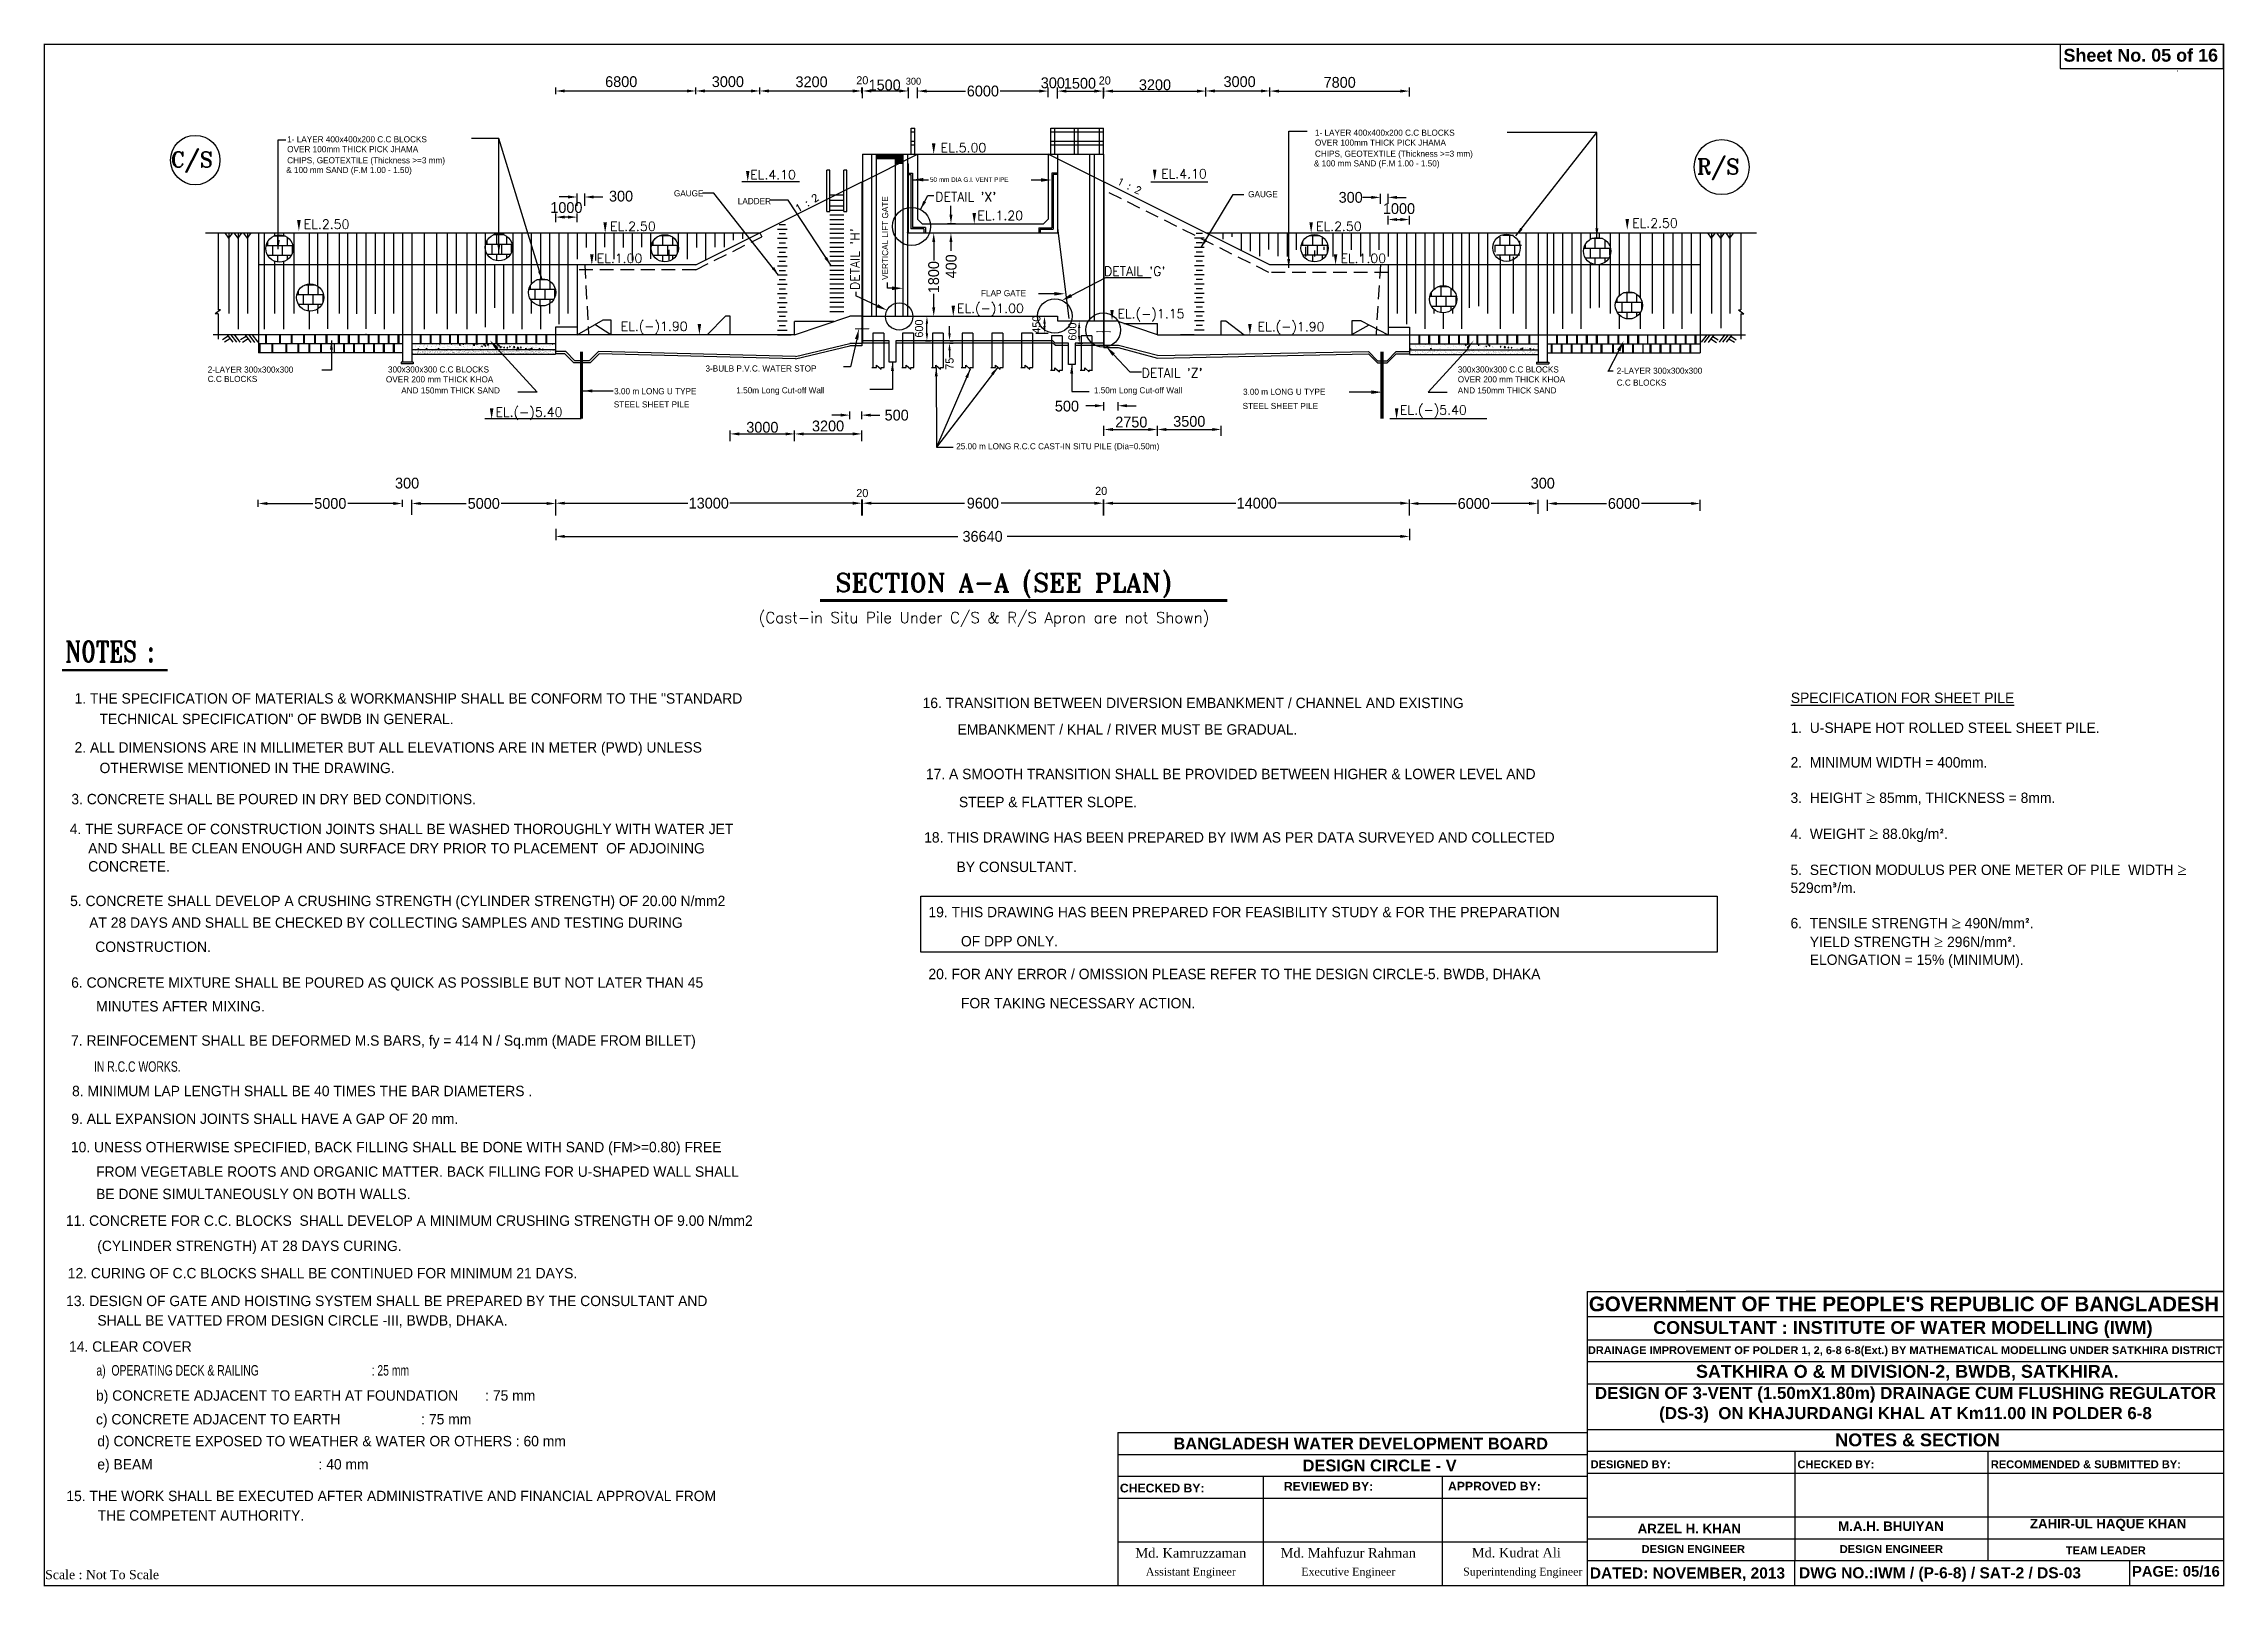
# Model space of a CAD drawing. Extents: x -377620 to 406987, y -326460 to -226264.
# Drawn here: x -43730 to 16818, y -273172 to -230343 of the extents above; entities that cross this region are included whole.
import ezdxf
from ezdxf.enums import TextEntityAlignment as Align

# ---------------------------------------------------------------- set-up
doc = ezdxf.new("R2010")
doc.units = 0
doc.header["$LTSCALE"] = 300
doc.header["$MEASUREMENT"] = 0
doc.linetypes.add('DASHED2', pattern=[9.525, 6.35, -3.175])
doc.layers.get('0').update_dxf_attribs({"linetype": 'CONTINUOUS'})
doc.layers.get('DEFPOINTS').update_dxf_attribs({"linetype": 'CONTINUOUS'})
doc.layers.add('Left Bank Profile', color=7, linetype='CONTINUOUS', lineweight=25)
doc.layers.add('LINE', color=7, linetype='CONTINUOUS')
doc.styles.add('BIG', font='ROMANT.SHX')
doc.styles.add('SMALL', font='ROMANS.SHX')
doc.dimstyles.new('3', dxfattribs={"dimtxt": 225, "dimasz": 350, "dimexe": 100, "dimexo": 25, "dimgap": 9, "dimtad": 0, "dimdec": 0, "dimzin": 0, "dimdsep": 46, "dimtxsty": 'Standard', "dimcen": 0, "dimclrd": 5, "dimclre": 6, "dimclrt": 256, "dimadec": 0, "dimazin": 0, "dimtfac": 1, "dimtdec": 0, "dimtofl": 0, "dimtmove": 2, "dimatfit": 3, "dimfxl": 1, "dimtolj": 1, "dimtzin": 0, "dimarcsym": 0})

msp = doc.modelspace()

# ---------------------------------------------------------------- texts
at = {"layer": 'Left Bank Profile'}
for s, insert, char_height, width, attachment_point in [("{\\fArial|b1|i0|c0|p34;\\H0.8x;GOVERNMENT OF THE PEOPLE'S REPUBLIC OF BANGLADESH}", (7922.5057, -265540.4044), 509.4399, 18855.950215, 8), ('{\\fArial|b1|i0|c0|p34;\\H1.094x;CONSULTANT : INSTITUTE OF WATER MODELLING (IWM)}', (7891.5057, -266272.1297), 326.041536, 18855.950215, 8), ('{\\fArial|b1|i0|c0|p34;DRAINAGE IMPROVEMENT OF POLDER 1, 2, 6-8 6-8(Ext.) BY MATHEMATICAL MODELLING UNDER SATKHIRA DISTRICT}', (7954.0387, -266789.4976), 218.2440533, 18353.970731, 8), ('{\\fArial|b1|i0|c0|p34;DESIGN OF 3-VENT (1.50mX1.80m) DRAINAGE CUM FLUSHING REGULATOR  (DS-3)  ON KHAJURDANGI KHAL AT Km11.00 IN POLDER 6-8}', (7964.1212, -268630.4991), 335.636531, 17395.981535, 8), ('{\\fArial|b1|i0|c0|p34;SATKHIRA O & M DIVISION-2, BWDB, SATKHIRA.}', (8014.7576, -267462.0775), 356.60793, 18855.950215, 8), ('{\\fArial|b1|i0|c0|p34;BANGLADESH WATER DEVELOPMENT BOARD}', (-7161.8029, -269376.2601), 326.041536, 18855.950215, 8), ('{\\fArial|b1|i0|c0|p34;NOTES & SECTION}', (8298.0091, -269287.6684), 356.60793, 18855.950215, 8), ('{\\fArial|b1|i0|c0|p34;DESIGN CIRCLE - V}', (-6635.8029, -269983.2049), 326.041536, 18855.950215, 8), ('{\\fArial|b1|i0|c0|p34;DESIGNED BY:}', (331.6671, -269895.2428), 220.078037, 22627.140258, 8), ('{\\fArial|b1|i0|c0|p34;CHECKED BY:}', (6032.6671, -269895.2428), 220.078037, 22627.140258, 8), ('{\\fArial|b1|i0|c0|p34;RECOMMENDED & SUBMITTED BY:}', (12971.6671, -269895.2428), 220.078037, 22627.140258, 8), ('{\\fArial|b1|i0|c0|p34;CHECKED BY:}', (-12672.4534, -270567.2371), 242.085841, 24889.854284, 8), ('{\\fArial|b1|i0|c0|p34;REVIEWED BY:}', (-8054.3329, -270513.2428), 242.085841, 24889.854284, 8), ('{\\fArial|b1|i0|c0|p34;APPROVED BY:}', (-3450.3329, -270513.2428), 242.085841, 24889.854284, 8), ('{\\fArial|b1|i0|c0|p34;ARZEL H. KHAN}', (1962.3376, -271699.3887), 264.093644, 27152.56831, 8), ('{\\fArial|b1|i0|c0|p34;M.A.H. BHUIYAN}', (7560.6261, -271637.4314), 264.093644, 27152.56831, 8), ('{\\fArial|b1|i0|c0|p34;ZAHIR-UL HAQUE KHAN}', (13590.6261, -271637.4314), 264.093644, 27152.56831, 8), ('{\\fTimes New Roman|b0|i0|c0|p18;Md. Kudrat Ali}', (-2841.3164, -272374.7785), 264.093644, 27152.56831, 8), ('{\\fArial|b1|i0|c0|p34;DESIGN ENGINEER}', (2072.6671, -272250.2428), 220.078037, 22627.140258, 8), ('{\\fArial|b1|i0|c0|p34;DESIGN ENGINEER}', (7572.6671, -272250.2428), 220.078037, 22627.140258, 8), ('{\\fArial|b1|i0|c0|p34;TEAM LEADER}', (13526.6671, -272283.2428), 220.078037, 22627.140258, 8), ('{\\fTimes New Roman|b0|i0|c0|p18;Scale : Not To Scale}', (-42106.8451, -272977.4732), 254.71995, 18855.950215, 8), ('{\\fTimes New Roman|b0|i0|c0|p18;Superintending Engineer}', (-2663.3205, -272944.9445), 220.078037, 22627.140258, 8), ('{\\fArial|b1|i0|c0|p34;DATED: NOVEMBER, 2013}', (-798.5753, -272647.4744), 307.533087, 31618.758508, 1), ('{\\fArial|b1|i0|c0|p34;DWG NO.:IWM / (P-6-8) / SAT-2 / DS-03}', (5008.2321, -272641.4744), 307.533087, 31309.311232, 1), ('{\\fArial|b1|i0|c0|p34;   PAGE: 05/16}', (13911.1906, -272607.418), 293.437383, 30169.520344, 1)]:
    msp.add_mtext(s, dxfattribs=dict(at, insert=insert, char_height=char_height, width=width, attachment_point=attachment_point))
at = {"layer": 'LINE', "color": 7}
msp.add_text('300', height=191.25, dxfattribs=at).set_placement((-19579.7298, -231386.7396), align=Align.MIDDLE_CENTER)
at = {"layer": 'LINE', "color": 7, "style": 'BIG'}
for s, height, p in [('EL.5.00', 255, (-18825.0996, -233359.3893)), ('C/S', 425, (-40196.7887, -233774.2485)), ('R/S', 425, (2168.4679, -233969.6592)), ('EL.4.10', 255, (-24111.365, -234107.435)), ('EL.4.10', 255, (-12703.6688, -234085.2031)), ("DETAIL 'X'", 255, (-18974.479, -234722.3799)), ('EL.2.50', 255, (-36507.3062, -235484.0139)), ('EL.2.50', 255, (-28003.4792, -235542.9962)), ('EL.1.20', 255, (-17803.1913, -235242.0955)), ('EL.2.50', 255, (-8402.567, -235542.9962)), ('EL.2.50', 255, (373.9648, -235454.4405)), ('EL.1.00', 255, (-28373.9928, -236430.751)), ("DETAIL 'G'", 255, (-14288.6743, -236790.1641)), ('EL.1.00', 255, (-7723.9928, -236430.751)), ('EL.(-)1.00', 255, (-18371.5552, -237818.7693)), ('EL.(-)1.15', 255, (-13913.6085, -237969.3268)), ('EL.(-)1.90', 255, (-27708.3191, -238317.1667)), ('EL.(-)1.90', 255, (-10024.4802, -238327.2005)), ("DETAIL 'Z'", 255, (-13245.1404, -239612.3587)), ('EL.(-)5.40', 255, (-6072.7295, -240641.8582)), ('EL.(-)5.40', 255, (-31184.2727, -240700.8582)), ('SECTION A-A (SEE PLAN)', 510, (-21744.2299, -245563.0643)), ('(Cast-in Situ Pile Under C/S & R/S Apron are not Shown)', 306, (-23875.7762, -246429.5457))]:
    msp.add_text(s, height=height, dxfattribs=at).set_placement(p)
at = {"layer": 'LINE', "color": 7}
for s, height, p in [('50 mm DIA G.I. VENT PIPE', 127.5, (-19120.9405, -234182.4197)), ('GAUGE', 170, (-26230.1588, -234582.6862)), ('LADDER', 170, (-24456.5751, -234801.0236)), ('GAUGE', 170, (-10286.9842, -234607.0508)), ('FLAP GATE', 170, (-17702.7691, -237354.5511)), ('2-LAYER 300x300x300', 170, (-39173.4627, -239476.9172)), ('C.C BLOCKS', 170, (-39173.4627, -239737.2748)), ('OVER 200 mm THICK KHOA', 170, (-34226.1083, -239748.3573)), ('300x300x300 C.C BLOCKS', 170, (-34169.4416, -239473.1555)), ('3-BULB P.V.C. WATER STOP', 170, (-25353.1132, -239446.2318)), ('300x300x300 C.C BLOCKS', 170, (-4466.0487, -239473.1555)), ('OVER 200 mm THICK KHOA', 170, (-4466.0487, -239748.3573)), ('2-LAYER 300x300x300 ', 170, (-53.5146, -239508.8909)), ('C.C BLOCKS', 170, (-53.5146, -239839.0687)), ('AND 150mm THICK SAND', 170, (-33801.1083, -240055.9359)), ('STEEL SHEET PILE', 170, (-27899.215, -240443.3018)), ('3.00 m LONG U TYPE', 170, (-27890.9782, -240077.6775)), ('1.50m Long Cut-off Wall', 170, (-24498.1132, -240051.2318)), ('1.50m Long Cut-off Wall', 170, (-14569.1132, -240051.2318)), ('STEEL SHEET PILE', 170, (-10441.2496, -240487.2362)), ('3.00 m LONG U TYPE', 170, (-10428.8272, -240092.857)), ('AND 150mm THICK SAND', 170, (-4466.0487, -240055.9359)), ('25.00 m LONG R.C.C CAST-IN SITU PILE (Dia=0.50m)', 170, (-18392.9842, -241605.8822)), ('1. THE SPECIFICATION OF MATERIALS & WORKMANSHIP SHALL BE CONFORM TO THE "STANDARD', 288, (-42871.639, -248664.9523)), ('16. TRANSITION BETWEEN DIVERSION EMBANKMENT / CHANNEL AND EXISTING ', 288, (-19325.0489, -248790.0858)), ('TECHNICAL SPECIFICATION" OF BWDB IN GENERAL.', 288, (-42177.2185, -249235.3025)), ('EMBANKMENT / KHAL / RIVER MUST BE GRADUAL.  ', 288, (-18355.8933, -249525.7263)), ('2. ALL DIMENSIONS ARE IN MILLIMETER BUT ALL ELEVATIONS ARE IN METER (PWD) UNLESS ', 288, (-42871.639, -250024.3123)), ('OTHERWISE MENTIONED IN THE DRAWING.', 288, (-42177.2185, -250594.6625)), ('17. A SMOOTH TRANSITION SHALL BE PROVIDED BETWEEN HIGHER & LOWER LEVEL AND ', 288, (-19233.7262, -250762.8661)), ('3. CONCRETE SHALL BE POURED IN DRY BED CONDITIONS.', 288, (-42959.4664, -251459.0675)), ('STEEP & FLATTER SLOPE.', 288, (-18316.4462, -251540.4661)), ('4. THE SURFACE OF CONSTRUCTION JOINTS SHALL BE WASHED THOROUGHLY WITH WATER JET', 288, (-43003.4134, -252288.935)), ('18. THIS DRAWING HAS BEEN PREPARED BY IWM AS PER DATA SURVEYED AND COLLECTED', 288, (-19282.2219, -252522.1074)), (' AND SHALL BE CLEAN ENOUGH AND SURFACE DRY PRIOR TO PLACEMENT  OF ADJOINING', 288, (-42599.0444, -252824.7484)), (' CONCRETE.', 288, (-42599.045, -253326.0248)), ('BY CONSULTANT. ', 288, (-18382.4378, -253341.6097)), ('5. CONCRETE SHALL DEVELOP A CRUSHING STRENGTH (CYLINDER STRENGTH) OF 20.00 N/mm2 ', 288, (-42993.4691, -254286.7362)), (' AT 28 DAYS AND SHALL BE CHECKED BY COLLECTING SAMPLES AND TESTING DURING', 288, (-42571.2685, -254889.1103)), ('19. THIS DRAWING HAS BEEN PREPARED FOR FEASIBILITY STUDY & FOR THE PREPARATION ', 288, (-19163.0487, -254595.7688)), ('CONSTRUCTION.', 288, (-42296.6326, -255559.2455)), ('OF DPP ONLY.', 288, (-18260.7142, -255404.7181)), ('20. FOR ANY ERROR / OMISSION PLEASE REFER TO THE DESIGN CIRCLE-5. BWDB, DHAKA ', 288, (-19163.0487, -256315.3688)), ('6. CONCRETE MIXTURE SHALL BE POURED AS QUICK AS POSSIBLE BUT NOT LATER THAN 45', 288, (-42964.7529, -256552.9227)), ('MINUTES AFTER MIXING.', 288, (-42271.6915, -257212.4134)), ('FOR TAKING NECESSARY ACTION.', 288, (-18260.7142, -257124.3181)), ('7. REINFOCEMENT SHALL BE DEFORMED M.S BARS, fy = 414 N / Sq.mm (MADE FROM BILLET)', 288, (-42966.9093, -258162.3226))]:
    msp.add_text(s, height=height, dxfattribs=at).set_placement(p)
for s, height, rotation, style, p in [('1 : 2', 200, 334.819718246, 'SMALL', (-13943.0613, -234235.244)), ('1 : 2', 200, 31.363494626, 'SMALL', (-22786.4915, -235032.4964)), ("DETAIL 'H'", 255, 90, 'BIG', (-21076.1832, -237185.2424))]:
    msp.add_text(s, height=height, rotation=rotation, dxfattribs=dict(at, style=style)).set_placement(p)
msp.add_text('VERTICAL LIFT GATE', height=170, rotation=90, dxfattribs=at).set_placement((-20281.3423, -236904.014))
at = {"layer": 'LINE', "color": 7, "style": 'BIG', "width": 0.75}
msp.add_text('NOTES :', height=576, dxfattribs=at).set_placement((-43129.1266, -247505.7167))
at = {"layer": 'LINE'}
for s, p in [('%%USPECIFICATION FOR SHEET PILE', (4780, -248648)), ('8. MINIMUM LAP LENGTH SHALL BE 40 TIMES THE BAR DIAMETERS .', (-42940.2729, -259563.0568)), ('9. ALL EXPANSION JOINTS SHALL HAVE A GAP OF 20 mm.', (-42961.7601, -260334.3802)), ('10. UNESS OTHERWISE SPECIFIED, BACK FILLING SHALL BE DONE WITH SAND (FM>=0.80) FREE', (-42972.4036, -261120.7506)), ('FROM VEGETABLE ROOTS AND ORGANIC MATTER. BACK FILLING FOR U-SHAPED WALL SHALL', (-42273.2358, -261801.7246)), ('BE DONE SIMULTANEOUSLY ON BOTH WALLS. ', (-42273.2356, -262422.1225)), ('11. CONCRETE FOR C.C. BLOCKS  SHALL DEVELOP A MINIMUM CRUSHING STRENGTH OF 9.00 N/mm2', (-43109.6375, -263162.7337)), ('(CYLINDER STRENGTH) AT 28 DAYS CURING.', (-42240.4406, -263862.4993)), ('12. CURING OF C.C BLOCKS SHALL BE CONTINUED FOR MINIMUM 21 DAYS.', (-43059.2375, -264619.9311)), ('13. DESIGN OF GATE AND HOISTING SYSTEM SHALL BE PREPARED BY THE CONSULTANT AND ', (-43105.3175, -265391.2351)), ('SHALL BE VATTED FROM DESIGN CIRCLE -III, BWDB, DHAKA.', (-42236.1161, -265931.5523)), ('14. CLEAR COVER', (-43022.4339, -266656.6652)), ('b) CONCRETE ADJACENT TO EARTH AT FOUNDATION       : 75 mm', (-42275.2947, -268017.4541)), ('c) CONCRETE ADJACENT TO EARTH                     : 75 mm', (-42275.2947, -268675.5773)), ('d) CONCRETE EXPOSED TO WEATHER & WATER OR OTHERS : 60 mm', (-42239.426, -269282.8008)), ('e) BEAM                                           : 40 mm', (-42239.426, -269926.4808)), ('15. THE WORK SHALL BE EXECUTED AFTER ADMINISTRATIVE AND FINANCIAL APPROVAL FROM', (-43098.1175, -270805.1471)), ('THE COMPETENT AUTHORITY.', (-42228.9161, -271345.4643))]:
    msp.add_text(s, height=288, dxfattribs=at).set_placement(p)
at = {"layer": 'LINE', "width": 0.75}
for s, p in [('IN R.C.C WORKS.', (-42333.0404, -258884.5848)), ('a)  OPERATING DECK & RAILING                                       : 25 mm', (-42263.8798, -267318.3739))]:
    msp.add_text(s, height=288, dxfattribs=at).set_placement(p)
at = {"layer": 'LINE', "color": 7, "attachment_point": 8}
for s, insert, char_height, width in [('{\\fArial|b1|i0|c0|p34;Sheet No. 05 of 16}', (14496.0091, -230849.6684), 356.60793, 18855.950215), ('{\\fTimes New Roman|b0|i0|c0|p18;Md. Kamruzzaman}', (-11877.486, -272379.7785), 264.093644, 27152.56831), ('{\\fTimes New Roman|b0|i0|c0|p18;Md. Mahfuzur Rahman}', (-7506.486, -272379.7785), 264.093644, 27152.56831), ('{\\fTimes New Roman|b0|i0|c0|p18;Assistant Engineer}', (-11877.486, -272944.9445), 220.078037, 22627.140258), ('{\\fTimes New Roman|b0|i0|c0|p18;Executive Engineer}', (-7506.486, -272944.9445), 220.078037, 22627.140258)]:
    msp.add_mtext(s, dxfattribs=dict(at, insert=insert, char_height=char_height, width=width))
at = {"layer": 'LINE', "color": 7, "char_height": 225, "attachment_point": 5}
for insert in [(-20999.4802, -231362.2728), (-14268.3748, -231368.1712), (-20999.4802, -242821.6107), (-14366.4802, -242761.6107)]:
    msp.add_mtext('20', dxfattribs=dict(at, insert=insert))
at = {"layer": 'LINE', "insert": (4771.9181, -249191.3067), "char_height": 288, "width": 11414.785105, "attachment_point": 1}
msp.add_mtext('1.  U-SHAPE HOT ROLLED STEEL SHEET PILE. \\P\\P2.  MINIMUM WIDTH = 400mm.\\P\\P3.  HEIGHT {\\fTimes New Roman|b0|i0|c0|p18;\\H1.083x;≥} 85mm, THICKNESS = 8mm.\\P\\P4.  WEIGHT {\\fTimes New Roman|b0|i0|c0|p18;\\H1.083x;≥\\Ftxt|c0;\\H0.9234x; 88.0kg/m\\fISOCPEUR|b0|i0|c0|p34;²\\Ftxt|c0;.\\P\\P\\pi-864,l864,t864;}5.  SECTION MODULUS PER ONE METER OF PILE  WIDTH {\\fTimes New Roman|b0|i0|c0|p18;\\H1.083x;≥\\Ftxt|c0;\\H0.9234x; 529cm\\fISOCPEUR|b0|i0|c0|p34;³\\Ftxt|c0;/m.\\P\\pi0,l0,tz;\\P}6.  TENSILE STRENGTH {\\fTimes New Roman|b0|i0|c0|p18;\\H1.083x;≥\\Ftxt|c0;\\H0.9234x; 490N/mm\\fISOCPEUR|b0|i0|c0|p34;²\\Ftxt|c0;.\\P}     YIELD STRENGTH {\\fTimes New Roman|b0|i0|c0|p18;\\H1.083x;≥\\Ftxt|c0;\\H0.9234x; 296N/mm\\fISOCPEUR|b0|i0|c0|p34;²\\Ftxt|c0;.\\P}     ELONGATION = 15% (MINIMUM).', dxfattribs=at)

# ---------------------------------------------------------------- blocks, each defined once
blk = doc.blocks.new('*D412')
at = {"layer": 'DEFPOINTS', "color": 0}
for p in [(-19466, -231661), (-19466, -231881), (-15837, -231844)]:
    blk.add_point(p, dxfattribs=at)
at = {"layer": 'LINE', "color": 7, "lineweight": -2}
for p, q in [((-19466, -231856), (-19466, -231561)), ((-19216, -231661), (-18136, -231661)), ((-16087, -231661), (-17168, -231661)), ((-15837, -231819), (-15837, -231561))]:
    blk.add_line(p, q, dxfattribs=at)
at = {"layer": 'LINE', "color": 7}
for points in [[(-19216, -231619), (-19216, -231703), (-19466, -231661)], [(-16087, -231619), (-16087, -231703), (-15837, -231661)]]:
    blk.add_solid(points, dxfattribs=at)
at = {"layer": 'LINE', "color": 7, "insert": (-17652, -231661), "char_height": 300, "attachment_point": 5}
blk.add_mtext('\\A1;6000', dxfattribs=at)
blk = doc.blocks.new('*D413')
at = {"layer": 'DEFPOINTS', "color": 0}
for p in [(-33770, -243110), (-33507, -243110), (-33507, -243110)]:
    blk.add_point(p, dxfattribs=at)
at = {"layer": 'LINE', "color": 7, "lineweight": -2}
for p, q in [((-34020, -243110), (-34270, -243110)), ((-33770, -243085), (-33770, -243010)), ((-33507, -243085), (-33507, -243010)), ((-33257, -243110), (-33007, -243110))]:
    blk.add_line(p, q, dxfattribs=at)
at = {"layer": 'LINE', "color": 7}
for points in [[(-34020, -243068), (-34020, -243151), (-33770, -243110)], [(-33257, -243068), (-33257, -243151), (-33507, -243110)]]:
    blk.add_solid(points, dxfattribs=at)
at = {"layer": 'LINE', "color": 7, "insert": (-33638, -242546), "char_height": 300, "attachment_point": 5}
blk.add_mtext('\\A1;300', dxfattribs=at)
blk = doc.blocks.new('*D414')
at = {"layer": 'DEFPOINTS', "color": 0}
for p in [(-33507, -243110), (-33507, -243451), (-29513, -243451)]:
    blk.add_point(p, dxfattribs=at)
at = {"layer": 'LINE', "color": 7, "lineweight": -2}
for p, q in [((-33507, -243426), (-33507, -243010)), ((-33257, -243110), (-31994, -243110)), ((-29763, -243110), (-31026, -243110)), ((-29513, -243426), (-29513, -243010))]:
    blk.add_line(p, q, dxfattribs=at)
at = {"layer": 'LINE', "color": 7}
for points in [[(-33257, -243068), (-33257, -243151), (-33507, -243110)], [(-29763, -243068), (-29763, -243151), (-29513, -243110)]]:
    blk.add_solid(points, dxfattribs=at)
at = {"layer": 'LINE', "color": 7, "insert": (-31510, -243110), "char_height": 300, "attachment_point": 5}
blk.add_mtext('\\A1;5000', dxfattribs=at)
blk = doc.blocks.new('*D415')
at = {"layer": 'DEFPOINTS', "color": 0}
for p in [(-2238, -243111), (-1975, -243111), (-1975, -243111)]:
    blk.add_point(p, dxfattribs=at)
at = {"layer": 'LINE', "color": 7, "lineweight": -2}
for p, q in [((-2488, -243111), (-2738, -243111)), ((-2238, -243086), (-2238, -243011)), ((-1975, -243086), (-1975, -243011)), ((-1725, -243111), (-1475, -243111))]:
    blk.add_line(p, q, dxfattribs=at)
at = {"layer": 'LINE', "color": 7}
for points in [[(-2488, -243069), (-2488, -243152), (-2238, -243111)], [(-1725, -243069), (-1725, -243152), (-1975, -243111)]]:
    blk.add_solid(points, dxfattribs=at)
at = {"layer": 'LINE', "color": 7, "insert": (-2107, -242547), "char_height": 300, "attachment_point": 5}
blk.add_mtext('\\A1;300', dxfattribs=at)
blk = doc.blocks.new('*D416')
at = {"layer": 'DEFPOINTS', "color": 0}
for p in [(-2238, -243111), (-5807, -243425), (-2238, -243425)]:
    blk.add_point(p, dxfattribs=at)
at = {"layer": 'LINE', "color": 7, "lineweight": -2}
for p, q in [((-5807, -243400), (-5807, -243011)), ((-5557, -243111), (-4506, -243111)), ((-2488, -243111), (-3538, -243111)), ((-2238, -243400), (-2238, -243011))]:
    blk.add_line(p, q, dxfattribs=at)
at = {"layer": 'LINE', "color": 7}
for points in [[(-5557, -243069), (-5557, -243152), (-5807, -243111)], [(-2488, -243069), (-2488, -243152), (-2238, -243111)]]:
    blk.add_solid(points, dxfattribs=at)
at = {"layer": 'LINE', "color": 7, "insert": (-4022, -243111), "char_height": 300, "attachment_point": 5}
blk.add_mtext('\\A1;6000', dxfattribs=at)
blk = doc.blocks.new('*X390')
at = {"color": 0}
for p, q in [((19840, 640), (19840, 912)), ((19924, 960), (20274, 960)), ((20000, 960), (20000, 985)), ((20160, 640), (20160, 960)), ((20480, 640), (20480, 781)), ((19664, 640), (20535, 640)), ((19680, 403), (19680, 640)), ((19720, 320), (20479, 320)), ((19840, 190), (19840, 320)), ((20000, 320), (20000, 640)), ((20160, 111), (20160, 320)), ((20320, 320), (20320, 640))]:
    blk.add_line(p, q, dxfattribs=at)
blk = doc.blocks.new('*X389')
at = {"color": 0}
for p, q in [((19840, 640), (19840, 912)), ((19924, 960), (20274, 960)), ((20000, 960), (20000, 985)), ((20160, 640), (20160, 960)), ((20480, 640), (20480, 781)), ((19664, 640), (20535, 640)), ((19680, 403), (19680, 640)), ((19720, 320), (20479, 320)), ((19840, 190), (19840, 320)), ((20000, 320), (20000, 640)), ((20160, 111), (20160, 320)), ((20320, 320), (20320, 640))]:
    blk.add_line(p, q, dxfattribs=at)
blk = doc.blocks.new('*D417')
at = {"layer": 'DEFPOINTS', "color": 0}
for p in [(-9683, -231834), (-5807, -231661), (-5807, -231834)]:
    blk.add_point(p, dxfattribs=at)
at = {"layer": 'LINE', "color": 7, "lineweight": -2}
for p, q in [((-9683, -231809), (-9683, -231561)), ((-9433, -231661), (-6057, -231661)), ((-5807, -231809), (-5807, -231561))]:
    blk.add_line(p, q, dxfattribs=at)
at = {"layer": 'LINE', "color": 7}
for points in [[(-9433, -231620), (-9433, -231703), (-9683, -231661)], [(-6057, -231620), (-6057, -231703), (-5807, -231661)]]:
    blk.add_solid(points, dxfattribs=at)
at = {"layer": 'LINE', "color": 7, "insert": (-7745, -231421), "char_height": 300, "attachment_point": 5}
blk.add_mtext('\\A1;7800', dxfattribs=at)
blk = doc.blocks.new('*D418')
at = {"layer": 'DEFPOINTS', "color": 0}
for p in [(-14290, -231834), (-11459, -231661), (-11459, -231834)]:
    blk.add_point(p, dxfattribs=at)
at = {"layer": 'LINE', "color": 7, "lineweight": -2}
for p, q in [((-14290, -231809), (-14290, -231561)), ((-14040, -231661), (-11709, -231661)), ((-11459, -231809), (-11459, -231561))]:
    blk.add_line(p, q, dxfattribs=at)
at = {"layer": 'LINE', "color": 7}
for points in [[(-14040, -231620), (-14040, -231703), (-14290, -231661)], [(-11709, -231620), (-11709, -231703), (-11459, -231661)]]:
    blk.add_solid(points, dxfattribs=at)
at = {"layer": 'LINE', "color": 7, "insert": (-12874, -231487), "char_height": 300, "attachment_point": 5}
blk.add_mtext('\\A1;3200', dxfattribs=at)
blk = doc.blocks.new('*D419')
at = {"layer": 'DEFPOINTS', "color": 0}
for p in [(-23844, -231744), (-21013, -231658), (-21013, -231744)]:
    blk.add_point(p, dxfattribs=at)
at = {"layer": 'LINE', "color": 7, "lineweight": -2}
for p, q in [((-23844, -231719), (-23844, -231558)), ((-23594, -231658), (-21263, -231658)), ((-21013, -231719), (-21013, -231558))]:
    blk.add_line(p, q, dxfattribs=at)
at = {"layer": 'LINE', "color": 7}
for points in [[(-23594, -231616), (-23594, -231699), (-23844, -231658)], [(-21263, -231616), (-21263, -231699), (-21013, -231658)]]:
    blk.add_solid(points, dxfattribs=at)
at = {"layer": 'LINE', "color": 7, "insert": (-22408, -231405), "char_height": 300, "attachment_point": 5}
blk.add_mtext('\\A1;3200', dxfattribs=at)
blk = doc.blocks.new('*D420')
at = {"layer": 'DEFPOINTS', "color": 0}
for p in [(-25620, -231773), (-23844, -231658), (-23844, -231773)]:
    blk.add_point(p, dxfattribs=at)
at = {"layer": 'LINE', "color": 7, "lineweight": -2}
for p, q in [((-25620, -231748), (-25620, -231558)), ((-25370, -231658), (-24094, -231658)), ((-23844, -231748), (-23844, -231558))]:
    blk.add_line(p, q, dxfattribs=at)
at = {"layer": 'LINE', "color": 7}
for points in [[(-25370, -231616), (-25370, -231699), (-25620, -231658)], [(-24094, -231616), (-24094, -231699), (-23844, -231658)]]:
    blk.add_solid(points, dxfattribs=at)
at = {"layer": 'LINE', "color": 7, "insert": (-24732, -231401), "char_height": 300, "attachment_point": 5}
blk.add_mtext('\\A1;3000', dxfattribs=at)
blk = doc.blocks.new('*X388')
at = {"color": 0}
for p, q in [((1078, 5657), (1246, 5825)), ((1078, 5666), (1229, 5816)), ((1078, 5675), (1211, 5807)), ((1078, 5683), (1193, 5798)), ((1078, 5692), (1176, 5790)), ((1078, 5701), (1158, 5781)), ((1078, 5710), (1140, 5772)), ((1078, 5719), (1123, 5763)), ((1078, 5728), (1105, 5754)), ((1078, 5736), (1087, 5745)), ((1084, 5653), (1264, 5834)), ((1093, 5653), (1282, 5843)), ((1101, 5653), (1299, 5851)), ((1110, 5653), (1317, 5860)), ((1119, 5653), (1328, 5863)), ((1128, 5653), (1328, 5854)), ((1137, 5653), (1328, 5845)), ((1146, 5653), (1328, 5836)), ((1154, 5653), (1328, 5827)), ((1163, 5653), (1328, 5819)), ((1172, 5653), (1328, 5810)), ((1181, 5653), (1328, 5801)), ((1190, 5653), (1328, 5792)), ((1199, 5653), (1328, 5783)), ((1207, 5653), (1328, 5774)), ((1216, 5653), (1328, 5766)), ((1225, 5653), (1328, 5757)), ((1234, 5653), (1328, 5748)), ((1243, 5653), (1328, 5739)), ((1252, 5653), (1328, 5730)), ((1261, 5653), (1328, 5721)), ((1269, 5653), (1328, 5712)), ((1278, 5653), (1328, 5704)), ((1287, 5653), (1328, 5695)), ((1296, 5653), (1328, 5686)), ((1305, 5653), (1328, 5677)), ((1314, 5653), (1328, 5668)), ((1322, 5653), (1328, 5659))]:
    blk.add_line(p, q, dxfattribs=at)
blk = doc.blocks.new('*X387')
at = {"color": 0}
for p, q in [((453, 5810), (597, 5953)), ((453, 5819), (588, 5953)), ((453, 5827), (579, 5953)), ((453, 5836), (571, 5953)), ((453, 5845), (562, 5953)), ((453, 5854), (553, 5953)), ((453, 5863), (544, 5953)), ((453, 5872), (535, 5953)), ((453, 5880), (526, 5953)), ((453, 5889), (518, 5953)), ((453, 5898), (509, 5953)), ((453, 5907), (500, 5953)), ((453, 5916), (491, 5953)), ((453, 5925), (482, 5953)), ((453, 5933), (473, 5953)), ((453, 5942), (465, 5953)), ((453, 5951), (456, 5953)), ((456, 5803), (606, 5953)), ((465, 5803), (615, 5953)), ((474, 5803), (624, 5953)), ((482, 5803), (632, 5953)), ((491, 5803), (641, 5953)), ((500, 5803), (650, 5953)), ((509, 5803), (659, 5953)), ((518, 5803), (668, 5953)), ((527, 5803), (677, 5953)), ((535, 5803), (685, 5953)), ((544, 5803), (694, 5953)), ((553, 5803), (703, 5953)), ((562, 5803), (712, 5953)), ((571, 5803), (721, 5953)), ((580, 5803), (730, 5953)), ((589, 5803), (739, 5953)), ((597, 5803), (747, 5953)), ((606, 5803), (756, 5953)), ((615, 5803), (765, 5953)), ((624, 5803), (774, 5953)), ((633, 5803), (783, 5953)), ((642, 5803), (792, 5953)), ((650, 5803), (800, 5953)), ((659, 5803), (809, 5953)), ((668, 5803), (818, 5953)), ((677, 5803), (827, 5953)), ((686, 5803), (836, 5953)), ((695, 5803), (845, 5953)), ((703, 5803), (853, 5953)), ((712, 5803), (862, 5953)), ((721, 5803), (871, 5953)), ((730, 5803), (880, 5953)), ((739, 5803), (889, 5953)), ((748, 5803), (898, 5953)), ((756, 5803), (906, 5953)), ((765, 5803), (915, 5953)), ((774, 5803), (924, 5953)), ((783, 5803), (933, 5953)), ((792, 5803), (942, 5953)), ((801, 5803), (951, 5953)), ((809, 5803), (959, 5953)), ((818, 5803), (968, 5953)), ((827, 5803), (977, 5953)), ((836, 5803), (986, 5953)), ((845, 5803), (995, 5953)), ((854, 5803), (1004, 5953)), ((863, 5803), (1013, 5953)), ((871, 5803), (1021, 5953)), ((880, 5803), (1030, 5953)), ((889, 5803), (1039, 5953)), ((898, 5803), (1048, 5953)), ((907, 5803), (1057, 5953)), ((916, 5803), (1066, 5953)), ((924, 5803), (1074, 5953)), ((933, 5803), (1083, 5953)), ((942, 5803), (1092, 5953)), ((951, 5803), (1101, 5953)), ((960, 5803), (1110, 5953)), ((969, 5803), (1119, 5953)), ((977, 5803), (1127, 5953)), ((986, 5803), (1136, 5953)), ((995, 5803), (1145, 5953)), ((1004, 5803), (1154, 5953)), ((1013, 5803), (1163, 5953)), ((1022, 5803), (1172, 5953)), ((1030, 5803), (1180, 5953)), ((1039, 5803), (1189, 5953)), ((1048, 5803), (1198, 5953)), ((1057, 5803), (1207, 5953)), ((1066, 5803), (1216, 5953)), ((1075, 5803), (1225, 5953)), ((1078, 5798), (1233, 5953)), ((1078, 5790), (1242, 5953)), ((1078, 5781), (1251, 5953)), ((1078, 5772), (1260, 5953)), ((1078, 5763), (1269, 5953)), ((1078, 5754), (1278, 5953)), ((1078, 5745), (1287, 5953)), ((1087, 5745), (1295, 5953)), ((1105, 5754), (1304, 5953)), ((1123, 5763), (1313, 5953)), ((1140, 5772), (1322, 5953)), ((1158, 5781), (1328, 5951)), ((1176, 5790), (1328, 5942)), ((1193, 5798), (1328, 5933)), ((1211, 5807), (1328, 5925)), ((1229, 5816), (1328, 5916)), ((1246, 5825), (1328, 5907)), ((1264, 5834), (1328, 5898)), ((1282, 5843), (1328, 5889)), ((1299, 5851), (1328, 5880)), ((1317, 5860), (1328, 5872))]:
    blk.add_line(p, q, dxfattribs=at)
blk = doc.blocks.new('*D421')
at = {"layer": 'DEFPOINTS', "color": 0}
for p in [(-18588, -238590), (-18588, -238659), (-18577, -238659)]:
    blk.add_point(p, dxfattribs=at)
at = {"layer": 'LINE', "color": 7, "lineweight": -2}
for p, q in [((-18577, -238390), (-18577, -238190)), ((-18577, -238859), (-18577, -239059)), ((-18563, -238590), (-18477, -238590)), ((-18563, -238659), (-18477, -238659))]:
    blk.add_line(p, q, dxfattribs=at)
at = {"layer": 'LINE', "color": 7}
for points in [[(-18611, -238390), (-18544, -238390), (-18577, -238590)], [(-18611, -238859), (-18544, -238859), (-18577, -238659)]]:
    blk.add_solid(points, dxfattribs=at)
at = {"layer": 'LINE', "color": 7, "insert": (-18576, -239229), "char_height": 225, "attachment_point": 5, "rotation": 90}
blk.add_mtext('\\A1;75', dxfattribs=at)
blk = doc.blocks.new('*D422')
at = {"layer": 'DEFPOINTS', "color": 0}
for p in [(-19267, -237913), (-19205, -237913), (-19267, -238590)]:
    blk.add_point(p, dxfattribs=at)
at = {"layer": 'LINE', "color": 7, "lineweight": -2}
for p, q in [((-19242, -237913), (-19105, -237913)), ((-19205, -238390), (-19205, -238113)), ((-19242, -238590), (-19105, -238590))]:
    blk.add_line(p, q, dxfattribs=at)
at = {"layer": 'LINE', "color": 7}
for points in [[(-19238, -238113), (-19172, -238113), (-19205, -237913)], [(-19238, -238390), (-19172, -238390), (-19205, -238590)]]:
    blk.add_solid(points, dxfattribs=at)
at = {"layer": 'LINE', "color": 7, "insert": (-19422, -238254), "char_height": 225, "attachment_point": 5, "rotation": 90}
blk.add_mtext('\\A1;600', dxfattribs=at)
blk = doc.blocks.new('*D423')
at = {"layer": 'DEFPOINTS', "color": 0}
for p in [(-18538, -235345), (-18386, -235345), (-18619, -235600)]:
    blk.add_point(p, dxfattribs=at)
at = {"layer": 'LINE', "color": 7, "lineweight": -2}
for p, q in [((-18538, -235095), (-18538, -234845)), ((-18411, -235345), (-18638, -235345)), ((-18594, -235600), (-18438, -235600)), ((-18538, -235850), (-18538, -236100))]:
    blk.add_line(p, q, dxfattribs=at)
at = {"layer": 'LINE', "color": 7}
for points in [[(-18580, -235095), (-18497, -235095), (-18538, -235345)], [(-18580, -235850), (-18497, -235850), (-18538, -235600)]]:
    blk.add_solid(points, dxfattribs=at)
at = {"layer": 'LINE', "color": 7, "insert": (-18532, -236527), "char_height": 300, "attachment_point": 5, "rotation": 90}
blk.add_mtext('\\A1;400', dxfattribs=at)
blk = doc.blocks.new('*D424')
at = {"layer": 'DEFPOINTS', "color": 0}
for p in [(-6614, -234813), (-6402, -234612), (-6402, -234813)]:
    blk.add_point(p, dxfattribs=at)
at = {"layer": 'LINE', "color": 7, "lineweight": -2}
for p, q in [((-6864, -234612), (-7114, -234612)), ((-6614, -234788), (-6614, -234512)), ((-6402, -234788), (-6402, -234512)), ((-6152, -234612), (-5902, -234612))]:
    blk.add_line(p, q, dxfattribs=at)
at = {"layer": 'LINE', "color": 7}
for points in [[(-6864, -234570), (-6864, -234654), (-6614, -234612)], [(-6152, -234570), (-6152, -234654), (-6402, -234612)]]:
    blk.add_solid(points, dxfattribs=at)
at = {"layer": 'LINE', "color": 7, "insert": (-7440, -234613), "char_height": 300, "attachment_point": 5}
blk.add_mtext('\\A1;300', dxfattribs=at)
blk = doc.blocks.new('*D425')
at = {"layer": 'DEFPOINTS', "color": 0}
for p in [(-28918, -234872), (-28706, -234601), (-28706, -234872)]:
    blk.add_point(p, dxfattribs=at)
at = {"layer": 'LINE', "color": 7, "lineweight": -2}
for p, q in [((-29168, -234601), (-29418, -234601)), ((-28918, -234847), (-28918, -234501)), ((-28706, -234847), (-28706, -234501)), ((-28456, -234601), (-28206, -234601))]:
    blk.add_line(p, q, dxfattribs=at)
at = {"layer": 'LINE', "color": 7}
for points in [[(-29168, -234559), (-29168, -234643), (-28918, -234601)], [(-28456, -234559), (-28456, -234643), (-28706, -234601)]]:
    blk.add_solid(points, dxfattribs=at)
at = {"layer": 'LINE', "color": 7, "insert": (-27698, -234579), "char_height": 300, "attachment_point": 5}
blk.add_mtext('\\A1;300', dxfattribs=at)
blk = doc.blocks.new('*D426')
at = {"layer": 'DEFPOINTS', "color": 0}
for p in [(-37770, -243227), (-33770, -243110), (-33770, -243227)]:
    blk.add_point(p, dxfattribs=at)
at = {"layer": 'LINE', "color": 7, "lineweight": -2}
for p, q in [((-37770, -243202), (-37770, -243010)), ((-37520, -243110), (-36254, -243110)), ((-34020, -243110), (-35286, -243110)), ((-33770, -243202), (-33770, -243010))]:
    blk.add_line(p, q, dxfattribs=at)
at = {"layer": 'LINE', "color": 7}
for points in [[(-37520, -243068), (-37520, -243151), (-37770, -243110)], [(-34020, -243068), (-34020, -243151), (-33770, -243110)]]:
    blk.add_solid(points, dxfattribs=at)
at = {"layer": 'LINE', "color": 7, "insert": (-35770, -243110), "char_height": 300, "attachment_point": 5}
blk.add_mtext('\\A1;5000', dxfattribs=at)
blk = doc.blocks.new('*X385')
at = {"color": 0}
for p, q in [((17889, -551), (17889, -551)), ((17896, -585), (17896, -585)), ((17897, -596), (17897, -596)), ((17900, -561), (17900, -561)), ((17904, -483), (17904, -483)), ((17939, -493), (17939, -493)), ((17978, -585), (17978, -585)), ((17985, -539), (17985, -539)), ((18009, -581), (18009, -581)), ((18057, -484), (18057, -484)), ((18057, -568), (18057, -568)), ((18058, -574), (18058, -574)), ((18070, -498), (18070, -498)), ((18081, -508), (18081, -508)), ((18083, -585), (18083, -585)), ((18125, -492), (18125, -492)), ((18133, -556), (18133, -556)), ((18140, -564), (18140, -564)), ((18142, -537), (18142, -537)), ((18171, -559), (18171, -559)), ((18219, -478), (18219, -478)), ((18220, -553), (18220, -553)), ((18223, -594), (18223, -594)), ((18244, -568), (18244, -568)), ((18261, -455), (18261, -455)), ((18270, -584), (18270, -584)), ((18296, -538), (18296, -538)), ((18301, -542), (18301, -542)), ((18312, -492), (18312, -492)), ((18313, -503), (18313, -503)), ((18332, -538), (18332, -538)), ((18373, -558), (18373, -558)), ((18377, -476), (18377, -476)), ((18380, -592), (18380, -592)), ((18381, -532), (18381, -532)), ((18384, -568), (18384, -568)), ((18431, -568), (18431, -568)), ((18456, -584), (18456, -584)), ((18458, -532), (18458, -532)), ((18463, -521), (18463, -521)), ((18494, -451), (18494, -451)), ((18494, -517), (18494, -517)), ((18499, -492), (18499, -492)), ((18530, -477), (18530, -477)), ((18534, -592), (18534, -592)), ((18543, -510), (18543, -510)), ((18553, -505), (18553, -505)), ((18564, -515), (18564, -515)), ((18615, -530), (18615, -530)), ((18617, -563), (18617, -563)), ((18618, -567), (18618, -567)), ((18624, -500), (18624, -500)), ((18643, -583), (18643, -583)), ((18655, -496), (18655, -496)), ((18686, -491), (18686, -491)), ((18692, -471), (18692, -471)), ((18696, -586), (18696, -586)), ((18704, -489), (18704, -489)), ((18734, -453), (18734, -453)), ((18745, -463), (18745, -463)), ((18768, -531), (18768, -531)), ((18786, -478), (18786, -478)), ((18797, -511), (18797, -511)), ((18805, -567), (18805, -567)), ((18817, -474), (18817, -474)), ((18830, -583), (18830, -583)), ((18849, -469), (18849, -469)), ((18853, -584), (18853, -584)), ((18857, -565), (18857, -565)), ((18866, -468), (18866, -468)), ((18868, -575), (18868, -575)), ((18873, -491), (18873, -491)), ((18930, -525), (18930, -525)), ((18947, -457), (18947, -457)), ((18977, -458), (18977, -458)), ((18978, -453), (18978, -453)), ((18992, -567), (18992, -567)), ((19003, -470), (19003, -470)), ((19006, -585), (19006, -585)), ((19017, -583), (19017, -583)), ((19027, -447), (19027, -447)), ((19037, -513), (19037, -513)), ((19048, -523), (19048, -523)), ((19060, -491), (19060, -491)), ((19082, -595), (19082, -595)), ((19087, -523), (19087, -523)), ((19100, -571), (19100, -571)), ((19164, -584), (19164, -584)), ((19165, -464), (19165, -464)), ((19168, -579), (19168, -579)), ((19179, -566), (19179, -566)), ((19195, -580), (19195, -580)), ((19204, -582), (19204, -582)), ((19217, -460), (19217, -460)), ((19228, -470), (19228, -470)), ((19241, -524), (19241, -524)), ((19244, -573), (19244, -573)), ((19247, -490), (19247, -490)), ((19281, -518), (19281, -518)), ((19322, -462), (19322, -462)), ((19325, -563), (19325, -563)), ((19325, -577), (19325, -577)), ((19340, -573), (19340, -573)), ((19351, -583), (19351, -583)), ((19357, -559), (19357, -559)), ((19365, -566), (19365, -566)), ((19391, -582), (19391, -582)), ((19403, -518), (19403, -518)), ((19405, -552), (19405, -552)), ((19433, -490), (19433, -490)), ((19461, -465), (19461, -465)), ((19475, -462), (19475, -462)), ((19479, -578), (19479, -578)), ((19487, -541), (19487, -541)), ((19518, -537), (19518, -537)), ((19521, -520), (19521, -520)), ((19532, -530), (19532, -530)), ((19552, -566), (19552, -566)), ((19560, -516), (19560, -516)), ((19567, -531), (19567, -531)), ((19578, -582), (19578, -582)), ((19584, -578), (19584, -578)), ((19620, -490), (19620, -490)), ((19637, -457), (19637, -457)), ((19641, -572), (19641, -572)), ((19648, -520), (19648, -520)), ((19680, -516), (19680, -516)), ((19701, -467), (19701, -467)), ((19712, -478), (19712, -478)), ((19713, -517), (19713, -517)), ((19728, -510), (19728, -510)), ((19739, -565), (19739, -565)), ((19764, -525), (19764, -525)), ((19764, -581), (19764, -581)), ((19794, -455), (19794, -455)), ((19798, -570), (19798, -570)), ((19807, -489), (19807, -489)), ((19810, -499), (19810, -499)), ((19824, -580), (19824, -580)), ((19835, -590), (19835, -590)), ((19841, -495), (19841, -495)), ((19875, -511), (19875, -511)), ((19890, -488), (19890, -488)), ((19926, -565), (19926, -565)), ((19945, -473), (19945, -473)), ((19948, -455), (19948, -455)), ((19951, -581), (19951, -581)), ((19952, -571), (19952, -571)), ((19971, -478), (19971, -478)), ((19994, -489), (19994, -489)), ((20003, -474), (20003, -474)), ((20004, -527), (20004, -527)), ((20015, -538), (20015, -538)), ((20032, -509), (20032, -509)), ((20051, -467), (20051, -467)), ((20068, -585), (20068, -585)), ((20110, -449), (20110, -449)), ((20113, -565), (20113, -565)), ((20114, -565), (20114, -565)), ((20133, -456), (20133, -456)), ((20138, -581), (20138, -581)), ((20164, -452), (20164, -452)), ((20181, -489), (20181, -489)), ((20185, -475), (20185, -475)), ((20186, -510), (20186, -510)), ((20196, -485), (20196, -485)), ((20248, -533), (20248, -533)), ((20267, -447), (20267, -447)), ((20268, -594), (20268, -594)), ((20271, -563), (20271, -563)), ((20300, -564), (20300, -564)), ((20308, -587), (20308, -587)), ((20325, -580), (20325, -580)), ((20348, -504), (20348, -504)), ((20350, -583), (20350, -583)), ((20368, -488), (20368, -488)), ((20381, -579), (20381, -579)), ((20420, -448), (20420, -448)), ((20424, -564), (20424, -564)), ((20428, -480), (20428, -480)), ((20430, -573), (20430, -573)), ((20487, -564), (20487, -564)), ((20488, -535), (20488, -535)), ((20499, -545), (20499, -545)), ((20505, -502), (20505, -502)), ((20511, -562), (20511, -562)), ((20512, -580), (20512, -580)), ((20542, -558), (20542, -558)), ((20551, -593), (20551, -593)), ((20554, -488), (20554, -488)), ((20586, -558), (20586, -558)), ((20591, -551), (20591, -551)), ((20659, -502), (20659, -502)), ((20668, -482), (20668, -482)), ((20673, -541), (20673, -541)), ((20673, -564), (20673, -564)), ((20680, -492), (20680, -492)), ((20699, -580), (20699, -580)), ((20704, -537), (20704, -537)), ((20732, -540), (20732, -540)), ((20741, -488), (20741, -488)), ((20743, -556), (20743, -556)), ((20753, -530), (20753, -530)), ((20791, -595), (20791, -595)), ((20821, -497), (20821, -497)), ((20834, -519), (20834, -519)), ((20860, -563), (20860, -563)), ((20865, -515), (20865, -515)), ((20886, -579), (20886, -579)), ((20897, -557), (20897, -557)), ((20912, -487), (20912, -487)), ((20914, -509), (20914, -509)), ((20928, -487), (20928, -487)), ((20972, -542), (20972, -542)), ((20978, -495), (20978, -495)), ((20983, -552), (20983, -552)), ((20996, -498), (20996, -498)), ((21027, -494), (21027, -494)), ((21047, -563), (21047, -563)), ((21059, -551), (21059, -551)), ((21072, -579), (21072, -579)), ((21076, -488), (21076, -488)), ((21115, -487), (21115, -487)), ((21131, -495), (21131, -495)), ((21152, -490), (21152, -490)), ((21157, -477), (21157, -477)), ((21163, -500), (21163, -500)), ((21189, -473), (21189, -473)), ((21215, -547), (21215, -547)), ((21216, -549), (21216, -549)), ((21234, -563), (21234, -563)), ((21237, -466), (21237, -466)), ((21259, -579), (21259, -579)), ((21293, -490), (21293, -490)), ((21302, -487), (21302, -487)), ((21319, -456), (21319, -456)), ((21344, -447), (21344, -447)), ((21350, -452), (21350, -452)), ((21369, -550), (21369, -550)), ((21396, -495), (21396, -495)), ((21421, -562), (21421, -562)), ((21446, -578), (21446, -578)), ((21450, -488), (21450, -488)), ((21454, -593), (21454, -593)), ((21456, -550), (21456, -550)), ((21467, -560), (21467, -560)), ((21489, -486), (21489, -486)), ((21531, -544), (21531, -544)), ((21536, -582), (21536, -582)), ((21567, -578), (21567, -578)), ((21604, -488), (21604, -488)), ((21608, -562), (21608, -562)), ((21616, -572), (21616, -572)), ((21633, -578), (21633, -578)), ((21636, -497), (21636, -497)), ((21647, -507), (21647, -507)), ((21676, -486), (21676, -486)), ((21688, -542), (21688, -542)), ((21697, -561), (21697, -561)), ((21699, -555), (21699, -555)), ((21728, -557), (21728, -557)), ((21766, -482), (21766, -482)), ((21777, -551), (21777, -551)), ((21794, -562), (21794, -562)), ((21820, -578), (21820, -578)), ((21827, -454), (21827, -454)), ((21842, -542), (21842, -542)), ((21859, -540), (21859, -540)), ((21862, -485), (21862, -485)), ((21880, -502), (21880, -502)), ((21890, -536), (21890, -536)), ((21923, -480), (21923, -480)), ((21927, -596), (21927, -596)), ((21939, -529), (21939, -529)), ((21939, -557), (21939, -557)), ((21950, -567), (21950, -567)), ((21981, -561), (21981, -561)), ((22004, -537), (22004, -537)), ((22007, -577), (22007, -577)), ((22020, -519), (22020, -519)), ((22049, -485), (22049, -485)), ((22051, -515), (22051, -515)), ((22060, -450), (22060, -450)), ((22076, -481), (22076, -481)), ((22100, -508), (22100, -508)), ((22120, -504), (22120, -504)), ((22131, -514), (22131, -514)), ((22161, -535), (22161, -535)), ((22168, -561), (22168, -561)), ((22182, -497), (22182, -497)), ((22183, -562), (22183, -562)), ((22193, -577), (22193, -577)), ((22213, -493), (22213, -493)), ((22236, -485), (22236, -485)), ((22238, -475), (22238, -475)), ((22242, -591), (22242, -591)), ((22262, -487), (22262, -487)), ((22300, -452), (22300, -452)), ((22311, -462), (22311, -462)), ((22315, -535), (22315, -535)), ((22343, -476), (22343, -476)), ((22355, -561), (22355, -561)), ((22363, -510), (22363, -510))]:
    blk.add_line(p, q, dxfattribs=at)
blk = doc.blocks.new('*X384')
at = {"color": 0}
for p, q in [((17878, -435), (17917, -394)), ((17878, -435), (17922, -441)), ((17922, -441), (17917, -394)), ((17929, -397), (17929, -397)), ((18072, -319), (18072, -319)), ((18074, -313), (18074, -313)), ((18095, -352), (18095, -352)), ((18103, -447), (18106, -443)), ((18107, -447), (18106, -443)), ((18197, -303), (18197, -303)), ((18221, -347), (18221, -347)), ((18235, -257), (18235, -257)), ((18341, -324), (18341, -324)), ((18352, -317), (18352, -317)), ((18386, -278), (18386, -278)), ((18502, -268), (18502, -268)), ((18512, -297), (18512, -297)), ((18556, -402), (18591, -389)), ((18556, -402), (18581, -419)), ((18571, -433), (18571, -433)), ((18581, -419), (18591, -389)), ((18604, -285), (18604, -285)), ((18608, -336), (18608, -336)), ((18696, -417), (18696, -417)), ((18769, -280), (18769, -280)), ((18804, -247), (18804, -247)), ((18858, -414), (18858, -414)), ((18864, -247), (18864, -247)), ((18875, -347), (18875, -347)), ((18885, -392), (18885, -392)), ((18984, -247), (19001, -258)), ((19001, -258), (19005, -247)), ((19036, -291), (19036, -291)), ((19115, -378), (19115, -378)), ((19141, -358), (19141, -358)), ((19201, -350), (19201, -350)), ((19274, -442), (19309, -429)), ((19274, -442), (19281, -447)), ((19303, -302), (19303, -302)), ((19304, -447), (19309, -429)), ((19326, -334), (19326, -334)), ((19366, -445), (19366, -445)), ((19367, -346), (19367, -346)), ((19408, -369), (19408, -369)), ((19515, -309), (19515, -309)), ((19570, -314), (19570, -314)), ((19627, -309), (19627, -309)), ((19658, -395), (19658, -395)), ((19675, -381), (19675, -381)), ((19695, -281), (19730, -268)), ((19695, -281), (19719, -298)), ((19719, -298), (19730, -268)), ((19806, -253), (19811, -247)), ((19806, -253), (19836, -255)), ((19831, -267), (19831, -267)), ((19836, -255), (19834, -247)), ((19837, -325), (19837, -325)), ((19878, -440), (19878, -440)), ((19884, -274), (19884, -274)), ((19942, -392), (19942, -392)), ((19950, -345), (19950, -345)), ((19956, -251), (19956, -251)), ((20014, -423), (20014, -423)), ((20104, -336), (20104, -336)), ((20130, -408), (20130, -408)), ((20164, -284), (20189, -255)), ((20164, -284), (20194, -287)), ((20194, -287), (20189, -255)), ((20209, -403), (20209, -403)), ((20241, -295), (20241, -295)), ((20330, -382), (20330, -382)), ((20361, -405), (20361, -405)), ((20371, -347), (20371, -347)), ((20390, -371), (20390, -371)), ((20413, -321), (20448, -308)), ((20413, -321), (20438, -338)), ((20438, -338), (20448, -308)), ((20455, -365), (20455, -365)), ((20476, -415), (20476, -415)), ((20480, -279), (20510, -247)), ((20480, -279), (20524, -285)), ((20524, -285), (20520, -247)), ((20523, -315), (20547, -287)), ((20523, -315), (20553, -318)), ((20553, -318), (20547, -287)), ((20638, -359), (20638, -359)), ((20644, -340), (20644, -340)), ((20647, -336), (20647, -336)), ((20653, -355), (20653, -355)), ((20743, -426), (20743, -426)), ((20882, -347), (20906, -318)), ((20882, -347), (20912, -349)), ((20899, -304), (20899, -304)), ((20904, -370), (20904, -370)), ((20912, -349), (20906, -318)), ((20944, -305), (20944, -305)), ((20960, -299), (20960, -299)), ((21010, -437), (21010, -437)), ((21013, -361), (21052, -321)), ((21013, -361), (21058, -368)), ((21058, -368), (21052, -321)), ((21085, -282), (21085, -282)), ((21132, -361), (21167, -348)), ((21132, -361), (21157, -378)), ((21153, -432), (21153, -432)), ((21157, -378), (21167, -348)), ((21159, -266), (21159, -266)), ((21171, -381), (21171, -381)), ((21236, -255), (21236, -255)), ((21240, -378), (21264, -349)), ((21240, -378), (21270, -381)), ((21270, -381), (21264, -349)), ((21275, -257), (21275, -257)), ((21409, -397), (21409, -397)), ((21427, -430), (21427, -430)), ((21438, -393), (21438, -393)), ((21459, -413), (21459, -413)), ((21547, -444), (21586, -403)), ((21547, -444), (21563, -447)), ((21584, -396), (21584, -396)), ((21591, -447), (21586, -403)), ((21599, -410), (21623, -381)), ((21599, -410), (21629, -412)), ((21629, -412), (21623, -381)), ((21662, -365), (21662, -365)), ((21705, -404), (21705, -404)), ((21718, -380), (21718, -380)), ((21774, -371), (21774, -371)), ((21850, -401), (21885, -388)), ((21850, -401), (21875, -418)), ((21875, -418), (21885, -388)), ((21922, -328), (21922, -328)), ((21958, -441), (21982, -412)), ((21958, -441), (21987, -444)), ((21972, -415), (21972, -415)), ((21987, -444), (21982, -412)), ((22010, -330), (22010, -330)), ((22089, -330), (22089, -330)), ((22178, -293), (22178, -293)), ((22215, -313), (22215, -313)), ((22239, -426), (22239, -426)), ((22280, -247), (22295, -257)), ((22295, -257), (22299, -247)), ((22301, -280), (22301, -280)), ((22338, -447), (22340, -444)), ((22341, -447), (22340, -444))]:
    blk.add_line(p, q, dxfattribs=at)
blk = doc.blocks.new('*D427')
at = {"layer": 'DEFPOINTS', "color": 0}
for p in [(-21013, -243102), (-29513, -243467), (-21013, -243467)]:
    blk.add_point(p, dxfattribs=at)
at = {"layer": 'LINE', "color": 7, "lineweight": -2}
for p, q in [((-29513, -243442), (-29513, -243002)), ((-29263, -243102), (-25847, -243102)), ((-21263, -243102), (-24679, -243102)), ((-21013, -243442), (-21013, -243002))]:
    blk.add_line(p, q, dxfattribs=at)
at = {"layer": 'LINE', "color": 7}
for points in [[(-29263, -243060), (-29263, -243143), (-29513, -243102)], [(-21263, -243060), (-21263, -243143), (-21013, -243102)]]:
    blk.add_solid(points, dxfattribs=at)
at = {"layer": 'LINE', "color": 7, "insert": (-25263, -243102), "char_height": 300, "attachment_point": 5}
blk.add_mtext('\\A1;13000', dxfattribs=at)
blk = doc.blocks.new('*D428')
at = {"layer": 'DEFPOINTS', "color": 0}
for p in [(-22879, -241405), (-21013, -241179), (-21013, -241405)]:
    blk.add_point(p, dxfattribs=at)
at = {"layer": 'LINE', "color": 7, "lineweight": -2}
for p, q in [((-22879, -241380), (-22879, -241079)), ((-22629, -241179), (-21263, -241179)), ((-21013, -241380), (-21013, -241079))]:
    blk.add_line(p, q, dxfattribs=at)
at = {"layer": 'LINE', "color": 7}
for points in [[(-22629, -241137), (-22629, -241220), (-22879, -241179)], [(-21263, -241137), (-21263, -241220), (-21013, -241179)]]:
    blk.add_solid(points, dxfattribs=at)
at = {"layer": 'LINE', "color": 7, "insert": (-21950, -240959), "char_height": 300, "attachment_point": 5}
blk.add_mtext('\\A1;3200', dxfattribs=at)
blk = doc.blocks.new('*D429')
at = {"layer": 'DEFPOINTS', "color": 0}
for p in [(-24668, -241405), (-22879, -241179), (-22879, -241405)]:
    blk.add_point(p, dxfattribs=at)
at = {"layer": 'LINE', "color": 7, "lineweight": -2}
for p, q in [((-24668, -241380), (-24668, -241079)), ((-24418, -241179), (-23129, -241179)), ((-22879, -241380), (-22879, -241079))]:
    blk.add_line(p, q, dxfattribs=at)
at = {"layer": 'LINE', "color": 7}
for points in [[(-24418, -241137), (-24418, -241220), (-24668, -241179)], [(-23129, -241137), (-23129, -241220), (-22879, -241179)]]:
    blk.add_solid(points, dxfattribs=at)
at = {"layer": 'LINE', "color": 7, "insert": (-23774, -240996), "char_height": 300, "attachment_point": 5}
blk.add_mtext('\\A1;3000', dxfattribs=at)
blk = doc.blocks.new('*D430')
at = {"layer": 'DEFPOINTS', "color": 0}
for p in [(-29513, -235160), (-29513, -235328), (-28918, -235328)]:
    blk.add_point(p, dxfattribs=at)
at = {"layer": 'LINE', "color": 7, "lineweight": -2}
for p, q in [((-29513, -235303), (-29513, -235060)), ((-29168, -235160), (-29263, -235160)), ((-28918, -235303), (-28918, -235060))]:
    blk.add_line(p, q, dxfattribs=at)
at = {"layer": 'LINE', "color": 7}
for points in [[(-29263, -235118), (-29263, -235201), (-29513, -235160)], [(-29168, -235118), (-29168, -235201), (-28918, -235160)]]:
    blk.add_solid(points, dxfattribs=at)
at = {"layer": 'LINE', "color": 7, "insert": (-29216, -234896), "char_height": 300, "attachment_point": 5}
blk.add_mtext('\\A1;1000', dxfattribs=at)
blk = doc.blocks.new('*X386')
at = {"color": 0}
for p, q in [((19840, 640), (19840, 912)), ((19924, 960), (20274, 960)), ((20000, 960), (20000, 985)), ((20160, 640), (20160, 960)), ((20480, 640), (20480, 781)), ((19664, 640), (20535, 640)), ((19680, 403), (19680, 640)), ((19720, 320), (20479, 320)), ((19840, 190), (19840, 320)), ((20000, 320), (20000, 640)), ((20160, 111), (20160, 320)), ((20320, 320), (20320, 640))]:
    blk.add_line(p, q, dxfattribs=at)
blk = doc.blocks.new('*D431')
at = {"layer": 'DEFPOINTS', "color": 0}
for p in [(-1975, -243336), (2268, -243111), (2268, -243336)]:
    blk.add_point(p, dxfattribs=at)
at = {"layer": 'LINE', "color": 7, "lineweight": -2}
for p, q in [((-1975, -243311), (-1975, -243011)), ((-1725, -243111), (-337, -243111)), ((2018, -243111), (631, -243111)), ((2268, -243311), (2268, -243011))]:
    blk.add_line(p, q, dxfattribs=at)
at = {"layer": 'LINE', "color": 7}
for points in [[(-1725, -243069), (-1725, -243152), (-1975, -243111)], [(2018, -243069), (2018, -243152), (2268, -243111)]]:
    blk.add_solid(points, dxfattribs=at)
at = {"layer": 'LINE', "color": 7, "insert": (147, -243111), "char_height": 300, "attachment_point": 5}
blk.add_mtext('\\A1;6000', dxfattribs=at)
blk = doc.blocks.new('*D432')
at = {"layer": 'DEFPOINTS', "color": 0}
for p in [(-15837, -231853), (-15582, -231661), (-15582, -231663)]:
    blk.add_point(p, dxfattribs=at)
at = {"layer": 'LINE', "color": 7, "lineweight": -2}
for p, q in [((-16087, -231661), (-16337, -231661)), ((-15837, -231828), (-15837, -231561)), ((-15582, -231638), (-15582, -231561)), ((-15332, -231661), (-15082, -231661))]:
    blk.add_line(p, q, dxfattribs=at)
at = {"layer": 'LINE', "color": 7}
for points in [[(-16087, -231619), (-16087, -231703), (-15837, -231661)], [(-15332, -231619), (-15332, -231703), (-15582, -231661)]]:
    blk.add_solid(points, dxfattribs=at)
at = {"layer": 'LINE', "color": 7, "insert": (-15710, -231433), "char_height": 300, "attachment_point": 5}
blk.add_mtext('\\A1;300', dxfattribs=at)
blk = doc.blocks.new('*D433')
at = {"layer": 'DEFPOINTS', "color": 0}
for p in [(-5807, -243102), (-14290, -243467), (-5807, -243467)]:
    blk.add_point(p, dxfattribs=at)
at = {"layer": 'LINE', "color": 7, "lineweight": -2}
for p, q in [((-14290, -243442), (-14290, -243002)), ((-14040, -243102), (-10632, -243102)), ((-6057, -243102), (-9464, -243102)), ((-5807, -243442), (-5807, -243002))]:
    blk.add_line(p, q, dxfattribs=at)
at = {"layer": 'LINE', "color": 7}
for points in [[(-14040, -243060), (-14040, -243143), (-14290, -243102)], [(-6057, -243060), (-6057, -243143), (-5807, -243102)]]:
    blk.add_solid(points, dxfattribs=at)
at = {"layer": 'LINE', "color": 7, "insert": (-10048, -243102), "char_height": 300, "attachment_point": 5}
blk.add_mtext('\\A1;14000', dxfattribs=at)
blk = doc.blocks.new('*D434')
at = {"layer": 'DEFPOINTS', "color": 0}
for p in [(-14307, -243102), (-20996, -243467), (-14307, -243467)]:
    blk.add_point(p, dxfattribs=at)
at = {"layer": 'LINE', "color": 7, "lineweight": -2}
for p, q in [((-20996, -243442), (-20996, -243002)), ((-20746, -243102), (-18161, -243102)), ((-14557, -243102), (-17143, -243102)), ((-14307, -243442), (-14307, -243002))]:
    blk.add_line(p, q, dxfattribs=at)
at = {"layer": 'LINE', "color": 7}
for points in [[(-20746, -243060), (-20746, -243143), (-20996, -243102)], [(-14557, -243060), (-14557, -243143), (-14307, -243102)]]:
    blk.add_solid(points, dxfattribs=at)
at = {"layer": 'LINE', "color": 7, "insert": (-17652, -243102), "char_height": 300, "attachment_point": 5}
blk.add_mtext('\\A1;9600', dxfattribs=at)
blk = doc.blocks.new('*D435')
at = {"layer": 'DEFPOINTS', "color": 0}
for p in [(-12807, -241258), (-11034, -241055), (-11034, -241258)]:
    blk.add_point(p, dxfattribs=at)
at = {"layer": 'LINE', "color": 7, "lineweight": -2}
for p, q in [((-12807, -241233), (-12807, -240955)), ((-11034, -241233), (-11034, -240955)), ((-12557, -241055), (-11284, -241055))]:
    blk.add_line(p, q, dxfattribs=at)
at = {"layer": 'LINE', "color": 7}
for points in [[(-12557, -241014), (-12557, -241097), (-12807, -241055)], [(-11284, -241014), (-11284, -241097), (-11034, -241055)]]:
    blk.add_solid(points, dxfattribs=at)
at = {"layer": 'LINE', "color": 7, "insert": (-11921, -240832), "char_height": 300, "attachment_point": 5}
blk.add_mtext('\\A1;3500', dxfattribs=at)
blk = doc.blocks.new('*D436')
at = {"layer": 'DEFPOINTS', "color": 0}
for p in [(-14290, -241258), (-12807, -241055), (-12807, -241258)]:
    blk.add_point(p, dxfattribs=at)
at = {"layer": 'LINE', "color": 7, "lineweight": -2}
for p, q in [((-14290, -241233), (-14290, -240955)), ((-12807, -241233), (-12807, -240955)), ((-14040, -241055), (-13057, -241055))]:
    blk.add_line(p, q, dxfattribs=at)
at = {"layer": 'LINE', "color": 7}
for points in [[(-14040, -241014), (-14040, -241097), (-14290, -241055)], [(-13057, -241014), (-13057, -241097), (-12807, -241055)]]:
    blk.add_solid(points, dxfattribs=at)
at = {"layer": 'LINE', "color": 7, "insert": (-13531, -240851), "char_height": 300, "attachment_point": 5}
blk.add_mtext('\\A1;2750', dxfattribs=at)
blk = doc.blocks.new('*D437')
at = {"layer": 'DEFPOINTS', "color": 0}
for p in [(-19290, -235600), (-19017, -235600), (-19290, -237913)]:
    blk.add_point(p, dxfattribs=at)
at = {"layer": 'LINE', "color": 7, "lineweight": -2}
for p, q in [((-19265, -235600), (-18917, -235600)), ((-19017, -235850), (-19017, -236367)), ((-19017, -237663), (-19017, -237285)), ((-19265, -237913), (-18917, -237913))]:
    blk.add_line(p, q, dxfattribs=at)
at = {"layer": 'LINE', "color": 7}
for points in [[(-19058, -235850), (-18975, -235850), (-19017, -235600)], [(-19058, -237663), (-18975, -237663), (-19017, -237913)]]:
    blk.add_solid(points, dxfattribs=at)
at = {"layer": 'LINE', "color": 7, "insert": (-19017, -236826), "char_height": 300, "attachment_point": 5, "rotation": 90}
blk.add_mtext('\\A1;1800', dxfattribs=at)
blk = doc.blocks.new('*D438')
at = {"layer": 'DEFPOINTS', "color": 0}
for p in [(-6402, -235394), (-5807, -235226), (-5807, -235394)]:
    blk.add_point(p, dxfattribs=at)
at = {"layer": 'LINE', "color": 7, "lineweight": -2}
for p, q in [((-6402, -235369), (-6402, -235126)), ((-6152, -235226), (-6057, -235226)), ((-5807, -235369), (-5807, -235126))]:
    blk.add_line(p, q, dxfattribs=at)
at = {"layer": 'LINE', "color": 7}
for points in [[(-6152, -235185), (-6152, -235268), (-6402, -235226)], [(-6057, -235185), (-6057, -235268), (-5807, -235226)]]:
    blk.add_solid(points, dxfattribs=at)
at = {"layer": 'LINE', "color": 7, "insert": (-6099, -234925), "char_height": 300, "attachment_point": 5}
blk.add_mtext('\\A1;1000', dxfattribs=at)
blk = doc.blocks.new('*D439')
at = {"layer": 'DEFPOINTS', "color": 0}
for p in [(-15582, -231888), (-14307, -231661), (-14307, -231888)]:
    blk.add_point(p, dxfattribs=at)
at = {"layer": 'LINE', "color": 7, "lineweight": -2}
for p, q in [((-15582, -231863), (-15582, -231561)), ((-15332, -231661), (-14557, -231661)), ((-14307, -231863), (-14307, -231561))]:
    blk.add_line(p, q, dxfattribs=at)
at = {"layer": 'LINE', "color": 7}
for points in [[(-15332, -231619), (-15332, -231703), (-15582, -231661)], [(-14557, -231619), (-14557, -231703), (-14307, -231661)]]:
    blk.add_solid(points, dxfattribs=at)
at = {"layer": 'LINE', "color": 7, "insert": (-14957, -231446), "char_height": 300, "attachment_point": 5}
blk.add_mtext('\\A1;1500', dxfattribs=at)
blk = doc.blocks.new('*D440')
at = {"layer": 'DEFPOINTS', "color": 0}
for p in [(-20996, -231885), (-19721, -231658), (-19721, -231885)]:
    blk.add_point(p, dxfattribs=at)
at = {"layer": 'LINE', "color": 7, "lineweight": -2}
for p, q in [((-20996, -231860), (-20996, -231558)), ((-20746, -231658), (-19971, -231658)), ((-19721, -231860), (-19721, -231558))]:
    blk.add_line(p, q, dxfattribs=at)
at = {"layer": 'LINE', "color": 7}
for points in [[(-20746, -231616), (-20746, -231699), (-20996, -231658)], [(-19971, -231616), (-19971, -231699), (-19721, -231658)]]:
    blk.add_solid(points, dxfattribs=at)
at = {"layer": 'LINE', "color": 7, "insert": (-20379, -231493), "char_height": 300, "attachment_point": 5}
blk.add_mtext('\\A1;1500', dxfattribs=at)
blk = doc.blocks.new('A$C546D0F5F')
at = {"layer": 'LINE'}
for s, p in [('1- LAYER 400x400x200 C.C BLOCKS', (0, 0)), ('OVER 100mm THICK PICK JHAMA', (0, -275)), ('CHIPS, GEOTEXTILE (Thickness >=3 mm) ', (0, -583)), ('& 100 mm SAND (F.M 1.00 - 1.50)', (-27, -852))]:
    blk.add_text(s, height=170, dxfattribs=at).set_placement(p)
blk = doc.blocks.new('*D441')
at = {"layer": 'DEFPOINTS', "color": 0}
for p in [(-29513, -243791), (-5807, -243791), (-5807, -244024)]:
    blk.add_point(p, dxfattribs=at)
at = {"layer": 'LINE', "color": 7, "lineweight": -2}
for p, q in [((-29513, -243816), (-29513, -244124)), ((-5807, -243816), (-5807, -244124)), ((-29263, -244024), (-18344, -244024)), ((-6057, -244024), (-16976, -244024))]:
    blk.add_line(p, q, dxfattribs=at)
at = {"layer": 'LINE', "color": 7}
for points in [[(-29263, -243982), (-29263, -244065), (-29513, -244024)], [(-6057, -243982), (-6057, -244065), (-5807, -244024)]]:
    blk.add_solid(points, dxfattribs=at)
at = {"layer": 'LINE', "color": 7, "insert": (-17660, -244024), "char_height": 300, "attachment_point": 5}
blk.add_mtext('\\A1;36640', dxfattribs=at)
blk = doc.blocks.new('*D442')
at = {"layer": 'DEFPOINTS', "color": 0}
for p in [(-21349, -240656), (-21349, -240790), (-21013, -240790)]:
    blk.add_point(p, dxfattribs=at)
at = {"layer": 'LINE', "color": 7, "lineweight": -2}
for p, q in [((-21599, -240656), (-21849, -240656)), ((-21349, -240765), (-21349, -240556)), ((-21013, -240765), (-21013, -240556)), ((-20763, -240656), (-20513, -240656))]:
    blk.add_line(p, q, dxfattribs=at)
at = {"layer": 'LINE', "color": 7}
for points in [[(-21599, -240615), (-21599, -240698), (-21349, -240656)], [(-20763, -240615), (-20763, -240698), (-21013, -240656)]]:
    blk.add_solid(points, dxfattribs=at)
at = {"layer": 'LINE', "color": 7, "insert": (-20045, -240659), "char_height": 300, "attachment_point": 5}
blk.add_mtext('\\A1;500', dxfattribs=at)
blk = doc.blocks.new('*D443')
at = {"layer": 'DEFPOINTS', "color": 0}
for p in [(-14290, -240396), (-14290, -240553), (-13898, -240553)]:
    blk.add_point(p, dxfattribs=at)
at = {"layer": 'LINE', "color": 7, "lineweight": -2}
for p, q in [((-14290, -240528), (-14290, -240296)), ((-13898, -240528), (-13898, -240296)), ((-14540, -240396), (-14790, -240396)), ((-13648, -240396), (-13398, -240396))]:
    blk.add_line(p, q, dxfattribs=at)
at = {"layer": 'LINE', "color": 7}
for points in [[(-14540, -240354), (-14540, -240437), (-14290, -240396)], [(-13648, -240354), (-13648, -240437), (-13898, -240396)]]:
    blk.add_solid(points, dxfattribs=at)
at = {"layer": 'LINE', "color": 7, "insert": (-15318, -240408), "char_height": 300, "attachment_point": 5}
blk.add_mtext('\\A1;500', dxfattribs=at)
blk = doc.blocks.new('*D444')
at = {"layer": 'DEFPOINTS', "color": 0}
for p in [(-15999, -237913), (-16208, -238383), (-15941, -238383)]:
    blk.add_point(p, dxfattribs=at)
at = {"layer": 'LINE', "color": 7, "lineweight": -2}
for p, q in [((-15974, -237913), (-15841, -237913)), ((-16183, -238383), (-15841, -238383)), ((-15941, -238113), (-15941, -238183))]:
    blk.add_line(p, q, dxfattribs=at)
at = {"layer": 'LINE', "color": 7}
for points in [[(-15974, -238113), (-15908, -238113), (-15941, -237913)], [(-15974, -238183), (-15908, -238183), (-15941, -238383)]]:
    blk.add_solid(points, dxfattribs=at)
at = {"layer": 'LINE', "color": 7, "insert": (-16164, -238145), "char_height": 225, "attachment_point": 5, "rotation": 90}
blk.add_mtext('\\A1;450', dxfattribs=at)
blk = doc.blocks.new('*D445')
at = {"layer": 'DEFPOINTS', "color": 0}
for p in [(-29513, -231773), (-25620, -231658), (-25620, -231773)]:
    blk.add_point(p, dxfattribs=at)
at = {"layer": 'LINE', "color": 7, "lineweight": -2}
for p, q in [((-29513, -231748), (-29513, -231558)), ((-29263, -231658), (-25870, -231658)), ((-25620, -231748), (-25620, -231558))]:
    blk.add_line(p, q, dxfattribs=at)
at = {"layer": 'LINE', "color": 7}
for points in [[(-29263, -231616), (-29263, -231699), (-29513, -231658)], [(-25870, -231616), (-25870, -231699), (-25620, -231658)]]:
    blk.add_solid(points, dxfattribs=at)
at = {"layer": 'LINE', "color": 7, "insert": (-27693, -231401), "char_height": 300, "attachment_point": 5}
blk.add_mtext('\\A1;6800', dxfattribs=at)
blk = doc.blocks.new('*D446')
at = {"layer": 'DEFPOINTS', "color": 0}
for p in [(-11459, -231773), (-9683, -231658), (-9683, -231773)]:
    blk.add_point(p, dxfattribs=at)
at = {"layer": 'LINE', "color": 7, "lineweight": -2}
for p, q in [((-11459, -231748), (-11459, -231558)), ((-11209, -231658), (-9933, -231658)), ((-9683, -231748), (-9683, -231558))]:
    blk.add_line(p, q, dxfattribs=at)
at = {"layer": 'LINE', "color": 7}
for points in [[(-11209, -231616), (-11209, -231699), (-11459, -231658)], [(-9933, -231616), (-9933, -231699), (-9683, -231658)]]:
    blk.add_solid(points, dxfattribs=at)
at = {"layer": 'LINE', "color": 7, "insert": (-10524, -231401), "char_height": 300, "attachment_point": 5}
blk.add_mtext('\\A1;3000', dxfattribs=at)
blk = doc.blocks.new('*D799')
at = {"layer": 'DEFPOINTS', "color": 0}
for p in [(-15040, -238041), (-14978, -238041), (-15040, -238659)]:
    blk.add_point(p, dxfattribs=at)
at = {"layer": 'LINE', "color": 7, "lineweight": -2}
for p, q in [((-15015, -238041), (-14878, -238041)), ((-14978, -238459), (-14978, -238241)), ((-15015, -238659), (-14878, -238659))]:
    blk.add_line(p, q, dxfattribs=at)
at = {"layer": 'LINE', "color": 7}
for points in [[(-15011, -238241), (-14945, -238241), (-14978, -238041)], [(-15011, -238459), (-14945, -238459), (-14978, -238659)]]:
    blk.add_solid(points, dxfattribs=at)
at = {"layer": 'LINE', "color": 7, "insert": (-15165, -238338), "char_height": 225, "attachment_point": 5, "rotation": 90}
blk.add_mtext('\\A1;600', dxfattribs=at)

# ---------------------------------------------------------------- dimensions: what is measured, and where the dimension line sits
at = {"layer": 'LINE', "color": 7}
for base, p1, p2, text, picture, middle in [((-25620, -231657.8149), (-29513.4952, -231772.91), (-25620, -231772.91), '6800', '*D445', (-27693, -231401)), ((-23844.4903, -231657.8149), (-25620, -231772.91), (-23844.4903, -231772.91), '3000', '*D420', (-24732, -231401)), ((-21013.4952, -231657.8149), (-23844.4903, -231744.1362), (-21013.4952, -231744.1362), '3200', '*D419', (-22408, -231404.6271)), ((-15581.9952, -231661.1358), (-15836.9952, -231853.3378), (-15581.9952, -231663.2812), '300', '*D432', (-15710.2494, -231432.6891)), ((-14306.9952, -231661.1358), (-15581.9952, -231888.4533), (-14306.9952, -231888.4533), '1500', '*D439', (-14957.2635, -231445.8198)), ((-11459, -231661.1686), (-14289.9952, -231833.8111), (-11459, -231833.8111), '3200', '*D418', (-12874.4976, -231487)), ((-9683.4903, -231657.8149), (-11459, -231772.91), (-9683.4903, -231772.91), '3000', '*D446', (-10524, -231401)), ((-5806.9952, -231661.1686), (-9683.4903, -231833.8111), (-5806.9952, -231833.8111), '7800', '*D417', (-7745.2427, -231421)), ((-19721.4952, -231657.6134), (-20996.4952, -231884.9309), (-19721.4952, -231884.9309), '1500', '*D440', (-20378.9851, -231493.2152)), ((-28705.9952, -234601.0518), (-28918.4952, -234872.3847), (-28705.9952, -234872.3847), '300', '*D425', (-27698.3823, -234578.9519)), ((-6401.9952, -234612.0774), (-6614.4952, -234812.7629), (-6401.9952, -234812.7629), '300', '*D424', (-7440.2079, -234612.6116)), ((-5806.9952, -235226.3208), (-6401.9952, -235394.3326), (-5806.9952, -235394.3326), '1000', '*D438', (-6099, -234925)), ((-14289.9952, -240395.6504), (-13898.2927, -240552.8551), (-14289.9952, -240552.8551), '500', '*D443', (-15317.9398, -240407.7356)), ((-22878.7627, -241178.7134), (-24668.4952, -241404.981), (-22878.7627, -241404.981), '3000', '*D429', (-23773.6289, -240995.6107)), ((-21013.4952, -241178.7134), (-22878.7627, -241404.981), (-21013.4952, -241404.981), '3200', '*D428', (-21950.4802, -240958.6107)), ((-21348.7627, -240656.3761), (-21013.4952, -240789.6386), (-21348.7627, -240789.6386), '500', '*D442', (-20045.1342, -240659.4585)), ((-12807.4952, -241055.4028), (-14289.9952, -241257.6251), (-12807.4952, -241257.6251), '2750', '*D436', (-13531.4802, -240850.6107)), ((-11034.4952, -241055.4028), (-12807.4952, -241257.6251), (-11034.4952, -241257.6251), '3500', '*D435', (-11920.9952, -240831.6107))]:
    dim = msp.add_linear_dim(base=base, p1=p1, p2=p2, text=text, dimstyle='3', override={"dimtxt": 300, "dimasz": 250, "dimclrd": 7, "dimclre": 7, "dimclrt": 7}, dxfattribs=at)
    dim.commit()
    dim.dimension.update_dxf_attribs({"geometry": picture, "text_midpoint": middle, "dimtype": 160})
for base, p1, p2, text, picture, middle in [((-19466.4952, -231661.1358), (-15836.9952, -231844.3392), (-19466.4952, -231880.9799), '6000', '*D412', (-17651.7452, -231661.1358)), ((-29513.4952, -235159.5784), (-28918.4952, -235327.5902), (-29513.4952, -235327.5902), '1000', '*D430', (-29215.9952, -234896.0784)), ((-33506.9006, -243109.5301), (-33769.6907, -243109.5301), (-33506.9006, -243109.5301), '300', '*D413', (-33638.2956, -242546.0301)), ((-1975.2126, -243110.6026), (-2238.0028, -243110.6026), (-1975.2126, -243110.6026), '300', '*D415', (-2106.6077, -242547.1026)), ((-33769.6907, -243109.5301), (-37769.6907, -243227.3847), (-33769.6907, -243227.3847), '5000', '*D426', (-35769.6907, -243109.5301)), ((-33506.9006, -243109.5301), (-29513.4952, -243450.5064), (-33506.9006, -243450.5064), '5000', '*D414', (-31510.1979, -243109.5301)), ((-21013.4952, -243101.7407), (-29513.4952, -243467.1713), (-21013.4952, -243467.1713), '13000', '*D427', (-25263.4952, -243101.7407)), ((-14306.9952, -243101.7407), (-20996.4952, -243467.1713), (-14306.9952, -243467.1713), '9600', '*D434', (-17651.7452, -243101.7407)), ((-5806.9952, -243101.7407), (-14289.9952, -243467.1713), (-5806.9952, -243467.1713), '14000', '*D433', (-10048.4952, -243101.7407)), ((-2238.0028, -243110.6026), (-5806.9952, -243425.35), (-2238.0028, -243425.35), '6000', '*D416', (-4022.499, -243110.6026)), ((2268.0048, -243110.6026), (-1975, -243335.6889), (2268.0048, -243335.6889), '6000', '*D431', (146.5024, -243110.6026)), ((-5806.9952, -244023.6107), (-29513.4952, -243790.6107), (-5806.9952, -243790.6107), '36640', '*D441', (-17660.2452, -244023.6107))]:
    dim = msp.add_linear_dim(base=base, p1=p1, p2=p2, text=text, dimstyle='3', override={"dimtxt": 300, "dimasz": 250, "dimclrd": 7, "dimclre": 7, "dimclrt": 7}, dxfattribs=at)
    dim.commit()
    dim.dimension.update_dxf_attribs({"geometry": picture, "text_midpoint": middle})
for base, p1, p2, text, override, picture, middle in [((-18538.2003, -235344.7426), (-18618.5697, -235599.7426), (-18385.6583, -235344.7426), '400', {"dimtxt": 300, "dimasz": 250, "dimclrd": 7, "dimclre": 7, "dimclrt": 7}, '*D423', (-18532.2148, -236527.1529)), ((-19016.8221, -235599.7426), (-19289.8805, -237913.2005), (-19289.8805, -235599.7426), '1800', {"dimtxt": 300, "dimasz": 250, "dimclrd": 7, "dimclre": 7, "dimclrt": 7}, '*D437', (-19016.8221, -236825.582)), ((-19205.1393, -237913.2005), (-19267.1769, -238590.4518), (-19267.1769, -237913.2005), '600', {"dimtxt": 225, "dimasz": 200, "dimclrd": 7, "dimclre": 7, "dimclrt": 7}, '*D422', (-19422, -238254)), ((-15940.9241, -238383), (-15999.2056, -237913.2005), (-16208.4152, -238383), '450', {"dimasz": 200, "dimclrd": 7, "dimclre": 7, "dimclrt": 7}, '*D444', (-16164, -238145)), ((-18577.4313, -238658.7656), (-18587.5687, -238590.4518), (-18588.3486, -238658.7656), '75', {"dimasz": 200, "dimclrd": 7, "dimclre": 7, "dimclrt": 7}, '*D421', (-18575.6458, -239229)), ((-14978.1393, -238040.7005), (-15040.1769, -238658.7656), (-15040.1769, -238040.7005), '600', {"dimtxt": 225, "dimasz": 200, "dimclrd": 7, "dimclre": 7, "dimclrt": 7}, '*D799', (-15165, -238338))]:
    dim = msp.add_linear_dim(base=base, p1=p1, p2=p2, angle=90, text=text, dimstyle='3', override=override, dxfattribs=at)
    dim.commit()
    dim.dimension.update_dxf_attribs({"geometry": picture, "text_midpoint": middle, "dimtype": 160})

# ---------------------------------------------------------------- linework, layer by layer
at = {"layer": 'Left Bank Profile'}
for points in [[(-875.6799, -264983.4843), (16796.7198, -264983.4843)], [(-875.6799, -264983.4843), (-875.6799, -273150.4307)], [(16796.7198, -264983.4843), (1872.7553, -264983.4843)], [(16796.7198, -264983.4843), (1872.7553, -264983.4843)], [(-875.6799, -265680.5189), (16796.7198, -265680.5189)], [(-875.6799, -266322.8525), (16796.7198, -266322.8525)], [(-875.6799, -266929.7973), (16796.7198, -266929.7973)], [(-875.6799, -267545.0404), (16796.7198, -267545.0404)], [(-875.6799, -268814.4013), (16796.7198, -268814.4013)], [(-13906.1549, -268901.8173), (-875.6799, -268901.8173)], [(-13906.1549, -268901.8173), (-13906.1549, -273150.4307)], [(-875.6799, -269421.3461), (16796.7198, -269421.3461)], [(4887.312, -269421.3461), (4887.312, -272456.07)], [(10251.312, -269421.3461), (10251.312, -272456.07)], [(-13906.1549, -269508.7621), (-875.6799, -269508.7621)], [(-875.6799, -270028.2909), (16796.7198, -270028.2909)], [(-13906.1549, -270115.7068), (-875.6799, -270115.7068)], [(-9865.625, -270124.7068), (-9865.625, -273159.4307)], [(-4888.6969, -273150.4307), (-4888.6969, -270115.7068)], [(-13906.1549, -270722.6516), (-875.6799, -270722.6516)], [(-875.6799, -271242.1804), (16796.7198, -271242.1804)], [(-875.6799, -271849.1252), (16796.7198, -271849.1252)], [(-13906.1549, -271936.5412), (-875.6799, -271936.5412)], [(-875.6799, -272456.07), (16796.7198, -272456.07)], [(4887.312, -273150.4307), (4887.312, -272456.07)], [(14192.2648, -273150.4307), (14192.2648, -272456.07)], [(-13906.1549, -273150.4307), (16796.7198, -273150.4307)]]:
    msp.add_lwpolyline(points, dxfattribs=at)
at = {"layer": 'LINE', "color": 7}
for p, q in [((-19721.4952, -231624.3748), (-19721.4952, -231559.1782)), ((-19466.4952, -231837.492), (-19466.4952, -231559.1782)), ((-19647.1202, -232685.7005), (-19540.8702, -232685.7005)), ((-19647.1202, -233408.2005), (-19647.1202, -232685.7005)), ((-19647.1202, -232791.9505), (-19540.8702, -232791.9505)), ((-19647.1202, -233046.9505), (-19540.8702, -233046.9505)), ((-19540.8702, -233408.2005), (-19540.8702, -232685.7005)), ((-15762.6202, -233408.2005), (-15762.6202, -232685.7005)), ((-15762.6202, -233408.2005), (-15762.6202, -232685.7005)), ((-15762.6202, -232685.7005), (-14306.9952, -232685.7005)), ((-15762.6202, -233408.2005), (-15762.6202, -232685.7005)), ((-15762.6202, -232685.7005), (-15656.3702, -232685.7005)), ((-15762.6202, -232791.9505), (-15656.3702, -232791.9505)), ((-15762.6202, -232791.9505), (-14306.9952, -232791.9505)), ((-15762.6202, -232791.9505), (-15656.3702, -232791.9505)), ((-15762.6202, -233046.9505), (-15656.3702, -233046.9505)), ((-15762.6202, -233046.9505), (-14306.9952, -233046.9505)), ((-15762.6202, -233046.9505), (-15656.3702, -233046.9505)), ((-15656.3702, -233408.2005), (-15656.3702, -232685.7005)), ((-15656.3702, -233408.2005), (-15656.3702, -232685.7005)), ((-15656.3702, -233408.2005), (-15656.3702, -232685.7005)), ((-15107.7302, -233408.2005), (-15107.7302, -232685.7005)), ((-15001.4802, -233408.2005), (-15001.4802, -232685.7005)), ((-14413.2452, -233408.2005), (-14413.2452, -232685.7005)), ((-14413.2452, -232791.9505), (-14306.9952, -232791.9505)), ((-14413.2452, -233046.9505), (-14306.9952, -233046.9505)), ((-14306.9952, -233408.2005), (-14306.9952, -232685.7005)), ((-20996.4952, -233408.2005), (-20996.4952, -234045.6458)), ((-20996.4952, -233408.2005), (-19466.4952, -233408.2005)), ((-20996.4952, -234175.745), (-19466.4952, -233410.745)), ((-20741.4952, -233408.2005), (-20741.4952, -237913.2005)), ((-20613.9952, -233408.2005), (-20613.9952, -237913.2005)), ((-20613.9952, -233535.7005), (-20082.7452, -233535.7005)), ((-20082.7452, -233535.7005), (-20082.7452, -237913.2005)), ((-20082.7452, -233663.2005), (-19870.2452, -233663.2005)), ((-19870.2452, -233408.2005), (-19870.2452, -237913.2005)), ((-19742.7452, -233408.2005), (-19742.7452, -237913.2005)), ((-19721.4952, -233684.4505), (-19742.7452, -233663.2005)), ((-19721.4952, -233684.4505), (-19721.4952, -235599.7426)), ((-19647.1202, -233153.2005), (-19540.8702, -233153.2005)), ((-19604.0409, -233410.745), (-15258.8052, -233410.745)), ((-19466.4952, -233408.2005), (-19466.4952, -235217.2426)), ((-19466.4952, -233410.745), (-19466.4952, -234410.745)), ((-15836.9952, -233408.2005), (-14306.9952, -233408.2005)), ((-15836.9952, -233408.2005), (-15836.9952, -235217.2426)), ((-15836.9952, -233410.745), (-15836.9952, -234410.745)), ((-14306.9952, -234175.745), (-15836.9952, -233410.745)), ((-15762.6202, -233153.2005), (-15656.3702, -233153.2005)), ((-15762.6202, -233153.2005), (-14306.9952, -233153.2005)), ((-15762.6202, -233153.2005), (-15656.3702, -233153.2005)), ((-15581.9952, -233408.2005), (-15581.9952, -235599.7426)), ((-14689.4952, -233408.2005), (-14689.4952, -238040.7005)), ((-14561.9952, -233408.2005), (-14561.9952, -238040.7005)), ((-14413.2452, -233153.2005), (-14306.9952, -233153.2005)), ((-14306.9952, -233408.2005), (-14306.9952, -238717.9518)), ((-25620, -236487.4974), (-21013.4952, -234184.245)), ((-22741.7908, -234184.245), (-24347.7233, -234184.245)), ((-21898.0105, -233854.4505), (-21983.0105, -233854.4505)), ((-21983.0105, -234999.5103), (-21983.0105, -233854.4505)), ((-21898.0105, -234999.5103), (-21898.0105, -233854.4505)), ((-21430.5105, -233854.4505), (-21515.5105, -233854.4505)), ((-21515.5105, -234999.5103), (-21515.5105, -233854.4505)), ((-21430.5105, -234999.5103), (-21430.5105, -233854.4505)), ((-21013.4952, -234184.245), (-21013.4952, -238731)), ((-20996.4952, -234045.6458), (-20996.4952, -238658.7656)), ((-19757.6444, -233938.4145), (-19608.8944, -233938.4145)), ((-19757.6444, -233980.9145), (-19651.3944, -233980.9145)), ((-19651.3944, -233980.9145), (-19651.3944, -235486.5)), ((-19608.8944, -233938.4145), (-19608.8944, -235444)), ((-19598.2689, -234121.1318), (-19158, -234121.1318)), ((-16038.5247, -234129.3132), (-16314.288, -234129.3132)), ((-15740.674, -233938.4145), (-15740.674, -235454)), ((-15591.924, -233938.4145), (-15740.674, -233938.4145)), ((-15698.174, -233980.9145), (-15698.174, -235496.5)), ((-15591.924, -233980.9145), (-15698.174, -233980.9145)), ((-14289.9952, -234184.245), (-14289.9952, -238781)), ((-9683.4903, -236487.4974), (-14289.9952, -234184.245)), ((-12987.6625, -234184.245), (-11406.0623, -234184.245)), ((-21898.0105, -234542.8818), (-21515.5105, -234542.8818)), ((-21898.0105, -234692.8818), (-21515.5105, -234692.8818)), ((-21898.0105, -234842.8818), (-21515.5105, -234842.8818)), ((-10702.7036, -234534.6868), (-10405.2036, -234534.6868)), ((-23356.614, -235490.7005), (-23083.2764, -235490.7005)), ((-23309.077, -235363.2005), (-23130.8133, -235363.2005)), ((-21983.0105, -234999.5103), (-21898.0105, -234999.5103)), ((-21898.0105, -234970.3818), (-21515.5105, -234970.3818)), ((-21898.0105, -235097.8818), (-21515.5105, -235097.8818)), ((-21898.0105, -235225.3818), (-21515.5105, -235225.3818)), ((-21898.0105, -235352.8818), (-21515.5105, -235352.8818)), ((-21898.0105, -235480.3818), (-21515.5105, -235480.3818)), ((-21515.5105, -234999.5103), (-21430.5105, -234999.5103)), ((-19290.1444, -235486.5), (-19651.3944, -235486.5)), ((-19247.6444, -235444), (-19608.8944, -235444)), ((-19338.9952, -235344.7426), (-19466.4952, -235217.2426)), ((-19338.9952, -235344.7426), (-15964.4952, -235344.7426)), ((-19290.1444, -235486.5), (-19290.1444, -235592.75)), ((-19247.6444, -235444), (-19247.6444, -235592.75)), ((-16101.924, -235454), (-15740.674, -235454)), ((-16101.924, -235454), (-16101.924, -235602.75)), ((-16059.424, -235496.5), (-15698.174, -235496.5)), ((-16059.424, -235496.5), (-16059.424, -235602.75)), ((-15964.4952, -235344.7426), (-15836.9952, -235217.2426)), ((-15581.9952, -235464), (-15261.221, -237972.2267)), ((-39237, -235599.7426), (-23844.4903, -235599.7426)), ((-38885.7146, -235599.7426), (-38885.7146, -237737.8754)), ((-38583.3156, -235739.5823), (-38693.1884, -235599.7426)), ((-38583.3156, -235739.5823), (-38480.8394, -235599.7426)), ((-38583.3156, -235599.7426), (-38583.3156, -237837.1026)), ((-38328.3156, -235739.5823), (-38438.1884, -235599.7426)), ((-38328.3156, -235739.5823), (-38225.8394, -235599.7426)), ((-38328.3156, -235599.7426), (-38328.3156, -238271.3373)), ((-38073.3156, -235739.5823), (-38183.1884, -235599.7426)), ((-38073.3156, -235739.5823), (-37970.8394, -235599.7426)), ((-38073.3156, -235599.7426), (-38073.3156, -237837.1026)), ((-37763.4952, -235599.7426), (-37763.4952, -238931.2248)), ((-37763.4952, -235599.7426), (-37763.4952, -238931.2248)), ((-37606.0441, -235599.7426), (-37606.0441, -238271.3373)), ((-37318.4306, -235599.7426), (-37318.4306, -235680.3316)), ((-37073.6936, -235599.7426), (-37073.6936, -235669.1675)), ((-36786.0801, -235599.7426), (-36786.0801, -237837.1026)), ((-36359.5748, -235599.7426), (-36359.5748, -237016.3121)), ((-36123.4584, -235599.7426), (-36123.4584, -237074.9744)), ((-35844.6025, -235599.7426), (-35844.6025, -237599.1009)), ((-35524.6393, -235599.7426), (-35524.6393, -237617.7416)), ((-35293.4952, -235599.7426), (-35293.4952, -238271.3373)), ((-35038.4952, -235599.7426), (-35038.4952, -237847.3208)), ((-34783.4952, -235599.7426), (-34783.4952, -238258.4118)), ((-34528.4952, -235599.7426), (-34528.4952, -237847.3208)), ((-34273.4952, -235599.7426), (-34273.4952, -238271.3373)), ((-34018.4952, -235599.7426), (-34018.4952, -237837.1026)), ((-33763.4952, -235599.7426), (-33763.4952, -239188.2005)), ((-33508.4952, -235599.7426), (-33508.4952, -239188.2005)), ((-33168.4952, -235599.7426), (-33168.4952, -238274.1244)), ((-32818.8254, -235599.7426), (-32818.8254, -237837.1026)), ((-32527.937, -235599.7426), (-32527.937, -238274.1244)), ((-32272.937, -235599.7426), (-32272.937, -237837.1026)), ((-31978.4952, -235599.7426), (-31978.4952, -238274.1244)), ((-31723.4952, -235599.7426), (-31723.4952, -237837.1026)), ((-31468.4952, -235599.7426), (-31468.4952, -238211.234)), ((-31213.4952, -235599.7426), (-31213.4952, -235640.4302)), ((-30958.4952, -235599.7426), (-30958.4952, -235644.1182)), ((-30703.4952, -235599.7426), (-30703.4952, -237837.1026)), ((-30448.4952, -235599.7426), (-30448.4952, -238274.1244)), ((-30193.4952, -235599.7426), (-30193.4952, -237023.6493)), ((-29938.4952, -235599.7426), (-29938.4952, -236874.1782)), ((-29683.4952, -235599.7426), (-29683.4952, -236932.5832)), ((-29428.4952, -235599.7426), (-29428.4952, -238127.6312)), ((-29173.4952, -235599.7426), (-29173.4952, -237837.1026)), ((-28918.4952, -235599.7426), (-28918.4952, -236325)), ((-28663.4952, -235599.7426), (-28663.4952, -236003)), ((-28408.4952, -235599.7426), (-28408.4952, -236362)), ((-28153.4952, -235599.7426), (-28153.4952, -235993)), ((-27898.4952, -235599.7426), (-27898.4952, -236325)), ((-27643.4952, -235599.7426), (-27643.4952, -236003)), ((-27388.4952, -235599.7426), (-27388.4952, -236362)), ((-27133.4952, -235599.7426), (-27133.4952, -235993)), ((-26878.4952, -235599.7426), (-26878.4952, -236315.7475)), ((-26368.4952, -236064.7083), (-26368.4952, -236352.7475)), ((-26113.4952, -235599.7426), (-26113.4952, -235983.7475)), ((-25858.4952, -235599.7426), (-25858.4952, -236325)), ((-25603.4952, -235599.7426), (-25603.4952, -236003)), ((-25348.4952, -235599.7426), (-25348.4952, -236362)), ((-25093.4952, -235599.7426), (-25093.4952, -235993)), ((-24838.4952, -235599.7426), (-24838.4952, -235998)), ((-24583.4952, -235599.7426), (-24583.4952, -235799)), ((-24328.4952, -235599.7426), (-24328.4952, -235762.2475)), ((-23844.4903, -235599.7426), (-23791.0893, -235706.5447)), ((-23356.614, -235745.7005), (-23083.2764, -235745.7005)), ((-23356.614, -236000.7005), (-23083.2764, -236000.7005)), ((-23309.077, -235618.2005), (-23130.8133, -235618.2005)), ((-23309.077, -235873.2005), (-23130.8133, -235873.2005)), ((-23309.077, -236128.2005), (-23130.8133, -236128.2005)), ((-21898.0105, -235607.8818), (-21515.5105, -235607.8818)), ((-21898.0105, -235735.3818), (-21515.5105, -235735.3818)), ((-21898.0105, -235862.8818), (-21515.5105, -235862.8818)), ((-21898.0105, -235990.3818), (-21515.5105, -235990.3818)), ((-21898.0105, -236117.8818), (-21515.5105, -236117.8818)), ((-19752.674, -235590.6842), (-19731.424, -235569.4342)), ((-19742.7452, -235602.25), (-19721.4952, -235581)), ((-19742.7452, -235599.7426), (-15581.9952, -235599.7426)), ((-11504.1589, -235745.7005), (-11777.4964, -235745.7005)), ((-11504.1589, -236000.7005), (-11777.4964, -236000.7005)), ((-11551.6959, -235618.2005), (-11729.9596, -235618.2005)), ((-11551.6959, -235873.2005), (-11729.9596, -235873.2005)), ((-11551.6959, -236128.2005), (-11729.9596, -236128.2005)), ((-11459, -235599.7426), (3829, -235599.7426)), ((-11246.9952, -235599.7426), (-11246.9952, -235616.7475)), ((-10991.9952, -235599.7426), (-10991.9952, -235775)), ((-10736.9952, -235599.7426), (-10736.9952, -235705.7475)), ((-10481.9952, -235599.7426), (-10481.9952, -236071)), ((-10226.9952, -235599.7426), (-10226.9952, -236109)), ((-9971.9952, -235599.7426), (-9971.9952, -236240.5)), ((-9716.9952, -235599.7426), (-9716.9952, -236062.5)), ((-9461.9952, -235599.7426), (-9461.9952, -236240.5)), ((-9206.9952, -235599.7426), (-9206.9952, -236249)), ((-8951.9952, -235599.7426), (-8951.9952, -236071)), ((-8696.9952, -235984.5849), (-8696.9952, -236249)), ((-8441.9952, -236083.6037), (-8441.9952, -236249)), ((-8186.9952, -235984.5849), (-8186.9952, -236071)), ((-7931.9952, -235599.7426), (-7931.9952, -236249)), ((-7676.9952, -235599.7426), (-7676.9952, -236249)), ((-7421.9952, -235599.7426), (-7421.9952, -236071)), ((-7166.9952, -235599.7426), (-7166.9952, -236249)), ((-6911.9952, -235599.7426), (-6911.9952, -236249)), ((-6656.9952, -235599.7426), (-6656.9952, -236071)), ((-6401.9952, -235599.7426), (-6401.9952, -236249)), ((-6146.9952, -235599.7426), (-6146.9952, -237837.1026)), ((-5891.9952, -235599.7426), (-5891.9952, -238127.6312)), ((-5636.9952, -235599.7426), (-5636.9952, -237837.1026)), ((-5381.9952, -235599.7426), (-5381.9952, -238263.8008)), ((-5126.9952, -235599.7426), (-5126.9952, -237162.1626)), ((-4871.9952, -235599.7426), (-4871.9952, -237063.1438)), ((-4616.9952, -235599.7426), (-4616.9952, -237162.1626)), ((-4361.9952, -235599.7426), (-4361.9952, -238263.8008)), ((-4149.4952, -235599.7426), (-4149.4952, -237674.5228)), ((-3894.4952, -235599.7426), (-3894.4952, -237627.4643)), ((-3639.4952, -235599.7426), (-3639.4952, -237837.1026)), ((-2931.6831, -235599.7426), (-2931.6831, -235600.8628)), ((-2576.9952, -235599.7426), (-2576.9952, -238263.8008)), ((-2236.9952, -235599.7426), (-2236.9952, -239188.2005)), ((-1981.9952, -235599.7426), (-1981.9952, -239188.2005)), ((-1811.9952, -235599.7426), (-1811.9952, -237837.1026)), ((-1556.9952, -235599.7426), (-1556.9952, -238263.8008)), ((-1301.9952, -235599.7426), (-1301.9952, -237837.1026)), ((-1046.9952, -235599.7426), (-1046.9952, -238263.8008)), ((-791.9952, -235599.7426), (-791.9952, -235779.7802)), ((-536.9952, -235599.7426), (-536.9952, -235730.1259)), ((-239.4952, -235599.7426), (-239.4952, -235979.9621)), ((15.5048, -235599.7426), (15.5048, -237345.0072)), ((285.8437, -235599.7426), (285.8437, -237231.1438)), ((599.6359, -235599.7426), (599.6359, -237398.5013)), ((934.2128, -235599.7426), (934.2128, -237837.1026)), ((1248.0048, -235599.7426), (1248.0048, -238263.8008)), ((1503.0048, -235599.7426), (1503.0048, -237837.1026)), ((1758.0048, -235599.7426), (1758.0048, -238263.8008)), ((2013.0048, -235599.7426), (2013.0048, -237837.1026)), ((2268.0048, -235599.7426), (2268.0048, -238931.2248)), ((2577.8253, -235739.5823), (2475.349, -235599.7426)), ((2577.8253, -235739.5823), (2687.6981, -235599.7426)), ((2577.8253, -235599.7426), (2577.8253, -237837.1026)), ((2832.8253, -235739.5823), (2730.349, -235599.7426)), ((2832.8253, -235739.5823), (2942.6981, -235599.7426)), ((2832.8253, -235599.7426), (2832.8253, -238238.3863)), ((3087.8253, -235739.5823), (2985.349, -235599.7426)), ((3087.8253, -235739.5823), (3197.6981, -235599.7426)), ((3087.8253, -235599.7426), (3087.8253, -237837.1026)), ((3390.2243, -235599.7426), (3390.2243, -237737.8754)), ((-25620, -236487.4974), (-37763.4952, -236487.4974)), ((-37318.4306, -236383.3236), (-37318.4306, -236755.9008)), ((-37073.6936, -236394.4878), (-37073.6936, -236743.7592)), ((-31213.4952, -236487.4974), (-31213.4952, -237674.5228)), ((-30958.4952, -236487.4974), (-30958.4952, -238274.1244)), ((-28918.4952, -236487.4974), (-28918.4952, -238423.2005)), ((-23356.614, -236255.7005), (-23083.2764, -236255.7005)), ((-23356.614, -236510.7005), (-23083.2764, -236510.7005)), ((-23309.077, -236383.2005), (-23130.8133, -236383.2005)), ((-23309.077, -236638.2005), (-23130.8133, -236638.2005)), ((-21898.0105, -236245.3818), (-21515.5105, -236245.3818)), ((-21898.0105, -236372.8818), (-21515.5105, -236372.8818)), ((-21898.0105, -236500.3818), (-21515.5105, -236500.3818)), ((-21898.0105, -236627.8818), (-21515.5105, -236627.8818)), ((-11504.1589, -236255.7005), (-11777.4964, -236255.7005)), ((-11504.1589, -236510.7005), (-11777.4964, -236510.7005)), ((-11551.6959, -236383.2005), (-11729.9596, -236383.2005)), ((-11551.6959, -236638.2005), (-11729.9596, -236638.2005)), ((2268.0048, -236487.4974), (-9683.4903, -236487.4974)), ((-6401.9952, -236487.4974), (-6401.9952, -238423.2005)), ((-3285.589, -236268.507), (-3285.589, -238263.8008)), ((-2931.6831, -236263.754), (-2931.6831, -237837.1026)), ((-791.9952, -236426.698), (-791.9952, -237687.5924)), ((-536.9952, -236476.3524), (-536.9952, -237668.1313)), ((-239.4952, -236226.5162), (-239.4952, -237837.1026)), ((-37318.4306, -236755.9008), (-37318.4306, -237837.1026)), ((-37073.6936, -236743.7592), (-37073.6936, -238271.3373)), ((-23356.614, -236765.7005), (-23083.2764, -236765.7005)), ((-23356.614, -237020.7005), (-23083.2764, -237020.7005)), ((-23356.614, -237275.7005), (-23083.2764, -237275.7005)), ((-23309.077, -236893.2005), (-23130.8133, -236893.2005)), ((-23309.077, -237148.2005), (-23130.8133, -237148.2005)), ((-21898.0105, -236755.3818), (-21515.5105, -236755.3818)), ((-21898.0105, -236882.8818), (-21515.5105, -236882.8818)), ((-21898.0105, -237010.3818), (-21515.5105, -237010.3818)), ((-21898.0105, -237137.8818), (-21515.5105, -237137.8818)), ((-21898.0105, -237265.3818), (-21515.5105, -237265.3818)), ((-21178.8375, -237234.9514), (-21178.8375, -237343.6337)), ((-20584.3714, -237620.2271), (-21178.8375, -237343.6337)), ((-20300.909, -237135.1258), (-20300.909, -236972.5693)), ((-20171.2646, -237135.1258), (-20300.909, -237135.1258)), ((-15668.4378, -237287.5056), (-16104.6868, -237287.5056)), ((-15197.7733, -237338.9838), (-14236.729, -236839.2223)), ((-14236.729, -236839.2223), (-12979.8514, -236839.2223)), ((-11504.1589, -236765.7005), (-11777.4964, -236765.7005)), ((-11504.1589, -237020.7005), (-11777.4964, -237020.7005)), ((-11504.1589, -237275.7005), (-11777.4964, -237275.7005)), ((-11551.6959, -236893.2005), (-11729.9596, -236893.2005)), ((-11551.6959, -237148.2005), (-11729.9596, -237148.2005)), ((-38822.295, -237737.8754), (-38967.2543, -237846.4844)), ((-38885.7146, -237846.4844), (-38967.2543, -237846.4844)), ((-38822.295, -237737.8754), (-38885.7146, -237737.8754)), ((-38885.7146, -237846.4844), (-38885.7146, -238552.4434)), ((-36359.5748, -237769.3432), (-36359.5748, -238271.3373)), ((-36123.4584, -237710.6809), (-36123.4584, -237837.1026)), ((-35844.6025, -237599.1009), (-35844.6025, -238264.7758)), ((-35524.6393, -237617.7416), (-35524.6393, -237837.1026)), ((-30193.4952, -237474.2055), (-30193.4952, -237837.1026)), ((-29938.4952, -237623.6766), (-29938.4952, -238274.1244)), ((-29683.4952, -237565.2716), (-29683.4952, -237837.1026)), ((-24795.9952, -237913.2005), (-25305.9952, -238423.2005)), ((-24668.4952, -237913.2005), (-24795.9952, -237913.2005)), ((-24668.4952, -238423.2005), (-24668.4952, -237913.2005)), ((-23356.614, -237530.7005), (-23083.2764, -237530.7005)), ((-23356.614, -237785.7005), (-23083.2764, -237785.7005)), ((-23309.077, -237403.2005), (-23130.8133, -237403.2005)), ((-23309.077, -237658.2005), (-23130.8133, -237658.2005)), ((-23309.077, -237913.2005), (-23130.8133, -237913.2005)), ((-22878.7627, -238423.2005), (-21348.7627, -237913.2005)), ((-21898.0105, -237392.8818), (-21515.5105, -237392.8818)), ((-21898.0105, -237520.3818), (-21515.5105, -237520.3818)), ((-21898.0105, -237647.8818), (-21515.5105, -237647.8818)), ((-21898.0105, -237775.3818), (-21515.5105, -237775.3818)), ((-21013.4952, -237913.2005), (-21348.7627, -237913.2005)), ((-20996.4952, -237913.2005), (-15581.9952, -237913.2005)), ((-15581.9952, -237913.2005), (-15581.9952, -238040.7005)), ((-11504.1589, -237530.7005), (-11777.4964, -237530.7005)), ((-11504.1589, -237785.7005), (-11777.4964, -237785.7005)), ((-11551.6959, -237403.2005), (-11729.9596, -237403.2005)), ((-11551.6959, -237658.2005), (-11729.9596, -237658.2005)), ((-11551.6959, -237913.2005), (-11729.9596, -237913.2005)), ((-5126.9952, -237719.8374), (-5126.9952, -237837.1026)), ((-4871.9952, -237818.8562), (-4871.9952, -238263.8008)), ((-4616.9952, -237719.8374), (-4616.9952, -237837.1026)), ((15.5048, -237872.9928), (15.5048, -238263.8008)), ((599.6359, -237819.4987), (599.6359, -238263.8008)), ((3326.8046, -237737.8754), (3471.7639, -237846.4844)), ((3326.8046, -237737.8754), (3390.2243, -237737.8754)), ((3390.2243, -237846.4844), (3390.2243, -238552.4434)), ((3390.2243, -237846.4844), (3471.7639, -237846.4844)), ((-37763.4952, -238423.2005), (-39021.3931, -238423.2005)), ((-38609.1627, -238465.6126), (-38762.952, -238566.6869)), ((-38556.5506, -238534.3431), (-38710.3398, -238635.4175)), ((-38637.4924, -238425.1828), (-38479.656, -238635.4175)), ((-38532.2681, -238425.1828), (-38374.4318, -238635.4175)), ((-38443.2322, -238421.1398), (-38285.3958, -238631.3745)), ((-38107.324, -238469.6555), (-38261.1133, -238570.7299)), ((-38054.7119, -238538.3861), (-38208.5012, -238639.4605)), ((-38135.6537, -238429.2258), (-37977.8174, -238639.4605)), ((-38030.4294, -238429.2258), (-37872.5931, -238639.4605)), ((-37941.3935, -238425.1828), (-37783.5572, -238635.4175)), ((-29513.4952, -238423.2005), (-37763.4952, -238423.2005)), ((-37573.9041, -238423.2005), (-37573.9041, -238678.2005)), ((-37552.6541, -238423.2005), (-37552.6541, -238678.2005)), ((-37183.7979, -238423.2005), (-37183.7979, -238678.2005)), ((-37162.5479, -238423.2005), (-37162.5479, -238678.2005)), ((-36857.2308, -238423.2005), (-36857.2308, -238678.2005)), ((-36835.9808, -238423.2005), (-36835.9808, -238678.2005)), ((-36516.0511, -238423.2005), (-36516.0511, -238678.2005)), ((-36494.8011, -238423.2005), (-36494.8011, -238678.2005)), ((-36211.566, -238423.2005), (-36211.566, -238678.2005)), ((-36190.316, -238423.2005), (-36190.316, -238678.2005)), ((-35889.7083, -238423.2005), (-35889.7083, -238678.2005)), ((-35868.4583, -238423.2005), (-35868.4583, -238678.2005)), ((-35548.4952, -238423.2005), (-35548.4952, -238678.2005)), ((-35527.2452, -238423.2005), (-35527.2452, -238678.2005)), ((-35272.2452, -238423.2005), (-35272.2452, -238678.2005)), ((-35250.9952, -238423.2005), (-35250.9952, -238678.2005)), ((-34995.9952, -238423.2005), (-34995.9952, -238678.2005)), ((-34974.7452, -238423.2005), (-34974.7452, -238678.2005)), ((-34783.4952, -238396.6545), (-34783.4952, -238423.2005)), ((-34719.7452, -238423.2005), (-34719.7452, -238678.2005)), ((-34698.4952, -238423.2005), (-34698.4952, -238678.2005)), ((-34443.4952, -238423.2005), (-34443.4952, -238678.2005)), ((-34422.2452, -238423.2005), (-34422.2452, -238678.2005)), ((-34167.2452, -238423.2005), (-34167.2452, -238678.2005)), ((-34145.9952, -238423.2005), (-34145.9952, -238678.2005)), ((-33890.9952, -238423.2005), (-33890.9952, -238678.2005)), ((-33869.7452, -238423.2005), (-33869.7452, -238678.2005)), ((-33274.7452, -238423.2005), (-33274.7452, -238678.2005)), ((-33253.4952, -238423.2005), (-33253.4952, -238678.2005)), ((-32998.4952, -238423.2005), (-32998.4952, -238678.2005)), ((-32977.2452, -238423.2005), (-32977.2452, -238678.2005)), ((-32727.8677, -238423.2005), (-32727.8677, -238678.2005)), ((-32706.6177, -238423.2005), (-32706.6177, -238678.2005)), ((-32460.499, -238423.2005), (-32460.499, -238678.2005)), ((-32439.249, -238423.2005), (-32439.249, -238678.2005)), ((-32239.2425, -238423.2005), (-32239.2425, -238678.2005)), ((-32217.9925, -238423.2005), (-32217.9925, -238678.2005)), ((-31999.7452, -238423.2005), (-31999.7452, -238678.2005)), ((-31978.4952, -238423.2005), (-31978.4952, -238678.2005)), ((-31723.4952, -238423.2005), (-31723.4952, -238678.2005)), ((-31702.2452, -238423.2005), (-31702.2452, -238678.2005)), ((-31447.2452, -238423.2005), (-31447.2452, -238678.2005)), ((-31425.9952, -238423.2005), (-31425.9952, -238678.2005)), ((-31170.9952, -238423.2005), (-31170.9952, -238678.2005)), ((-31149.7452, -238423.2005), (-31149.7452, -238678.2005)), ((-30894.7452, -238423.2005), (-30894.7452, -238678.2005)), ((-30873.4952, -238423.2005), (-30873.4952, -238678.2005)), ((-30618.4952, -238423.2005), (-30618.4952, -238678.2005)), ((-30597.2452, -238423.2005), (-30597.2452, -238678.2005)), ((-30342.2452, -238423.2005), (-30342.2452, -238678.2005)), ((-30320.9952, -238423.2005), (-30320.9952, -238678.2005)), ((-30065.9952, -238423.2005), (-30065.9952, -238678.2005)), ((-30044.7452, -238423.2005), (-30044.7452, -238678.2005)), ((-29789.7452, -238423.2005), (-29789.7452, -238678.2005)), ((-29768.4952, -238423.2005), (-29768.4952, -238678.2005)), ((-28918.4952, -238210.7005), (-29513.4952, -238210.7005)), ((-29513.4952, -238210.7005), (-29513.4952, -238423.2005)), ((-29513.4952, -238423.2005), (-29513.4952, -238958.5252)), ((-22878.7627, -238423.2005), (-29513.4952, -238423.2005)), ((-28918.4952, -238423.2005), (-28195.0211, -238011.0865)), ((-27981.0598, -238423.2005), (-28429.4867, -238143.5173)), ((-28195.0211, -238011.0865), (-27981.0598, -238011.0865)), ((-27981.0598, -238011.0865), (-27981.0598, -238423.2005)), ((-23356.614, -238040.7005), (-23083.2764, -238040.7005)), ((-23356.614, -238295.7005), (-23083.2764, -238295.7005)), ((-23356.614, -238423.2005), (-22974.114, -238423.2005)), ((-23309.077, -238168.2005), (-23130.8133, -238168.2005)), ((-22878.7627, -238423.2005), (-22878.7627, -238060.2005)), ((-21789.7627, -238060.2005), (-22878.7627, -238060.2005)), ((-21126.5305, -238432.0833), (-21322.8775, -239319.4178)), ((-20706, -238383), (-20706, -239333)), ((-20406, -238383), (-20706, -238383)), ((-20406, -238383), (-20406, -239333)), ((-19880, -238383), (-19880, -239333)), ((-19580, -238383), (-19880, -238383)), ((-19580, -238383), (-19580, -239333)), ((-19054, -238383), (-19054, -239333)), ((-18754, -238383), (-19054, -238383)), ((-18754, -238383), (-18754, -239333)), ((-18228, -238383), (-18228, -239333)), ((-17928, -238383), (-18228, -238383)), ((-17928, -238383), (-17928, -239333)), ((-17402, -238383), (-17402, -239333)), ((-17102, -238383), (-17402, -238383)), ((-17102, -238383), (-17102, -239333)), ((-16576, -238383), (-16576, -239333)), ((-16276, -238383), (-16576, -238383)), ((-16276, -238383), (-16276, -239333)), ((-15750, -238459), (-15750, -239409)), ((-15450, -238459), (-15750, -238459)), ((-15581.9952, -238040.7005), (-14306.9952, -238040.7005)), ((-15450, -238459), (-15450, -239409)), ((-14924.3603, -238459), (-14924.3603, -239409)), ((-14624.3603, -238459), (-14924.3603, -238459)), ((-14624.3603, -238459), (-14624.3603, -239409)), ((-14306.9952, -238040.7005), (-13954.9952, -238040.7005)), ((-12807.4952, -238423.2005), (-13954.9952, -238040.7005)), ((-13735.9952, -238113.7005), (-13164.4952, -238113.7005)), ((-13735.9952, -238113.7005), (-12807.4952, -238113.7005)), ((-12807.4952, -238423.2005), (-12807.4952, -238113.7005)), ((-12807.4952, -238423.2005), (-5806.9952, -238423.2005)), ((-11782.2564, -238423.2005), (-12164.7564, -238423.2005)), ((-11504.1589, -238040.7005), (-11777.4964, -238040.7005)), ((-11504.1589, -238295.7005), (-11777.4964, -238295.7005)), ((-11551.6959, -238168.2005), (-11729.9596, -238168.2005)), ((-11034.4952, -238040.7005), (-10906.9952, -238040.7005)), ((-11034.4952, -238423.2005), (-11034.4952, -238040.7005)), ((-10906.9952, -238040.7005), (-10396.9952, -238423.2005)), ((-7411.9582, -238038.0191), (-7411.9582, -238423.2005)), ((-7150.4497, -238038.0191), (-7411.9582, -238038.0191)), ((-7411.9582, -238417.1552), (-6928.2773, -238149.3196)), ((-7150.4497, -238038.0191), (-6401.9952, -238425.3677)), ((-6401.9952, -238210.7005), (-5806.9952, -238210.7005)), ((-5806.9952, -238210.7005), (-5806.9952, -238423.2005)), ((-5806.9952, -238423.2005), (2268.0048, -238423.2005)), ((-5806.9952, -238423.2005), (-5806.9952, -238975.7005)), ((-5551.9952, -238423.2005), (-5551.9952, -238678.2005)), ((-5530.7452, -238423.2005), (-5530.7452, -238678.2005)), ((-5275.7452, -238423.2005), (-5275.7452, -238678.2005)), ((-5254.4952, -238423.2005), (-5254.4952, -238678.2005)), ((-4999.4952, -238423.2005), (-4999.4952, -238678.2005)), ((-4978.2452, -238423.2005), (-4978.2452, -238678.2005)), ((-4723.2452, -238423.2005), (-4723.2452, -238678.2005)), ((-4701.9952, -238423.2005), (-4701.9952, -238678.2005)), ((-4446.9952, -238423.2005), (-4446.9952, -238678.2005)), ((-4425.7452, -238423.2005), (-4425.7452, -238678.2005)), ((-4191.9952, -238423.2005), (-4191.9952, -238678.2005)), ((-4170.7452, -238423.2005), (-4170.7452, -238678.2005)), ((-3936.9952, -238423.2005), (-3936.9952, -238678.2005)), ((-3915.7452, -238423.2005), (-3915.7452, -238678.2005)), ((-3660.7452, -238423.2005), (-3660.7452, -238678.2005)), ((-3639.4952, -238423.2005), (-3639.4952, -238678.2005)), ((-3384.4952, -238423.2005), (-3384.4952, -238678.2005)), ((-3363.2452, -238423.2005), (-3363.2452, -238678.2005)), ((-3108.2452, -238423.2005), (-3108.2452, -238678.2005)), ((-3086.9952, -238423.2005), (-3086.9952, -238678.2005)), ((-2831.9952, -238423.2005), (-2831.9952, -238678.2005)), ((-2810.7452, -238423.2005), (-2810.7452, -238678.2005)), ((-2491.9952, -238423.2005), (-2491.9952, -238678.2005)), ((-2470.7452, -238423.2005), (-2470.7452, -238678.2005)), ((-1726.9952, -238423.2005), (-1726.9952, -238678.2005)), ((-1705.7452, -238423.2005), (-1705.7452, -238678.2005)), ((-1450.7452, -238423.2005), (-1450.7452, -238678.2005)), ((-1429.4952, -238423.2005), (-1429.4952, -238678.2005)), ((-1174.4952, -238423.2005), (-1174.4952, -238678.2005)), ((-1153.2452, -238423.2005), (-1153.2452, -238678.2005)), ((-898.2452, -238423.2005), (-898.2452, -238678.2005)), ((-876.9952, -238423.2005), (-876.9952, -238678.2005)), ((-621.9952, -238423.2005), (-621.9952, -238678.2005)), ((-600.7452, -238423.2005), (-600.7452, -238678.2005)), ((-303.2452, -238423.2005), (-303.2452, -238678.2005)), ((-281.9952, -238423.2005), (-281.9952, -238678.2005)), ((-26.9952, -238423.2005), (-26.9952, -238678.2005)), ((-5.7452, -238423.2005), (-5.7452, -238678.2005)), ((249.2548, -238423.2005), (249.2548, -238678.2005)), ((270.5048, -238423.2005), (270.5048, -238678.2005)), ((525.5048, -238423.2005), (525.5048, -238678.2005)), ((546.7548, -238423.2005), (546.7548, -238678.2005)), ((800.3365, -238423.2005), (800.3365, -238678.2005)), ((1014.2548, -238423.2005), (1014.2548, -238678.2005)), ((1035.5048, -238423.2005), (1035.5048, -238678.2005)), ((1290.5048, -238423.2005), (1290.5048, -238678.2005)), ((1311.7548, -238423.2005), (1311.7548, -238678.2005)), ((1566.7548, -238423.2005), (1566.7548, -238678.2005)), ((1588.0048, -238423.2005), (1588.0048, -238678.2005)), ((1843.0048, -238423.2005), (1843.0048, -238678.2005)), ((1864.2548, -238423.2005), (1864.2548, -238678.2005)), ((2119.2548, -238423.2005), (2119.2548, -238678.2005)), ((2140.5048, -238423.2005), (2140.5048, -238678.2005)), ((2268.0048, -238423.2005), (3525.9028, -238423.2005)), ((2445.9032, -238425.1828), (2288.0668, -238635.4175)), ((2534.9391, -238429.2258), (2377.1028, -238639.4605)), ((2640.1634, -238429.2258), (2482.327, -238639.4605)), ((2559.2215, -238538.3861), (2713.0108, -238639.4605)), ((2611.8337, -238469.6555), (2765.623, -238570.7299)), ((2947.7419, -238421.1398), (2789.9055, -238631.3745)), ((3036.7778, -238425.1828), (2878.9415, -238635.4175)), ((3142.0021, -238425.1828), (2984.1657, -238635.4175)), ((3061.0602, -238534.3431), (3214.8495, -238635.4175)), ((3113.6724, -238465.6126), (3267.4617, -238566.6869)), ((-33763.4952, -238678.2005), (-37763.4952, -238678.2005)), ((-33763.4952, -238931.2248), (-37763.4952, -238931.2248)), ((-37743.8179, -238678.1913), (-37743.8179, -238933.1913)), ((-37722.5679, -238678.1913), (-37722.5679, -238933.1913)), ((-37396.2116, -238678.1913), (-37396.2116, -238933.1913)), ((-37374.9616, -238678.1913), (-37374.9616, -238933.1913)), ((-37006.734, -238678.1913), (-37006.734, -238933.1913)), ((-36985.484, -238678.1913), (-36985.484, -238933.1913)), ((-36673.0905, -238678.1913), (-36673.0905, -238933.1913)), ((-36651.8405, -238678.1913), (-36651.8405, -238933.1913)), ((-36368.6054, -238678.1913), (-36368.6054, -238933.1913)), ((-36347.3554, -238678.1913), (-36347.3554, -238933.1913)), ((-36046.7477, -238678.1913), (-36046.7477, -238933.1913)), ((-36025.4977, -238678.1913), (-36025.4977, -238933.1913)), ((-35658.5359, -238678.1913), (-35658.5359, -238933.1913)), ((-35403.5359, -238678.1913), (-35403.5359, -238933.1913)), ((-35382.2859, -238678.1913), (-35382.2859, -238933.1913)), ((-35127.2859, -238678.1913), (-35127.2859, -238933.1913)), ((-35106.0359, -238678.1913), (-35106.0359, -238933.1913)), ((-34851.0359, -238678.1913), (-34851.0359, -238933.1913)), ((-34829.7859, -238678.1913), (-34829.7859, -238933.1913)), ((-34574.7859, -238678.1913), (-34574.7859, -238933.1913)), ((-34553.5359, -238678.1913), (-34553.5359, -238933.1913)), ((-34298.5359, -238678.1913), (-34298.5359, -238933.1913)), ((-34277.2859, -238678.1913), (-34277.2859, -238933.1913)), ((-34022.2859, -238678.1913), (-34022.2859, -238933.1913)), ((-34001.0359, -238678.1913), (-34001.0359, -238933.1913)), ((-29513.4952, -238678.2005), (-33508.4952, -238678.2005)), ((-29513.4952, -238848.2005), (-33508.4952, -238848.2005)), ((-29513.4952, -238975.7005), (-33508.4952, -238975.7005)), ((-33499.7728, -238767.7638), (-33499.7728, -238767.7638)), ((-33492.827, -238848.2005), (-33490.3992, -238845.3072)), ((-33491.3171, -238887.0635), (-33491.3171, -238887.0635)), ((-33489.8682, -238848.2005), (-33490.3996, -238845.3193)), ((-33485.0451, -238941.1625), (-33485.0451, -238941.1625)), ((-33479.3306, -238947.608), (-33479.3306, -238947.608)), ((-33477.1366, -238925.2792), (-33477.1366, -238925.2792)), ((-33452.7847, -238944.1132), (-33452.7847, -238944.1132)), ((-33413.2018, -238725.8808), (-33413.2018, -238725.8808)), ((-33411.3874, -238874.8281), (-33411.3874, -238874.8281)), ((-33411.3224, -238938.6546), (-33411.3224, -238938.6546)), ((-33408.1747, -238973.0961), (-33408.1747, -238973.0961)), ((-33393.032, -238763.7671), (-33393.032, -238763.7671)), ((-33390.2367, -238951.4588), (-33390.2367, -238951.4588)), ((-33380.5845, -238687.2488), (-33380.5845, -238687.2488)), ((-33376.102, -238855.744), (-33376.102, -238855.744)), ((-33368.7302, -238965.16), (-33368.7302, -238965.16)), ((-33346.674, -238925.9049), (-33346.674, -238925.9049)), ((-33342.0502, -238929.5347), (-33342.0502, -238929.5347)), ((-33332.4959, -238886.7748), (-33332.4959, -238886.7748)), ((-33331.7327, -238896.4011), (-33331.7327, -238896.4011)), ((-33315.5043, -238926.0399), (-33315.5043, -238926.0399)), ((-33290.9741, -238744.3369), (-33290.9741, -238744.3369)), ((-33281.5621, -238737.8393), (-33281.5621, -238737.8393)), ((-33280.9711, -238942.9154), (-33280.9711, -238942.9154)), ((-33277.8903, -238873.1253), (-33277.8903, -238873.1253)), ((-33274.6776, -238971.3933), (-33274.6776, -238971.3933)), ((-33274.042, -238920.5813), (-33274.042, -238920.5813)), ((-33271.5709, -238951.5292), (-33271.5709, -238951.5292)), ((-33252.2407, -238704.6899), (-33252.2407, -238704.6899)), ((-33231.4154, -238951.1702), (-33231.4154, -238951.1702)), ((-33209.9089, -238964.8713), (-33209.9089, -238964.8713)), ((-33208.9284, -238920.9422), (-33208.9284, -238920.9422)), ((-33204.7698, -238911.4614), (-33204.7698, -238911.4614)), ((-33178.4202, -238851.6396), (-33178.4202, -238851.6396)), ((-33178.2238, -238907.9666), (-33178.2238, -238907.9666)), ((-33173.6747, -238886.4862), (-33173.6747, -238886.4862)), ((-33153.7099, -238696.8346), (-33153.7099, -238696.8346)), ((-33147.4277, -238873.751), (-33147.4277, -238873.751)), ((-33145.1779, -238721.2225), (-33145.1779, -238721.2225)), ((-33144.215, -238972.019), (-33144.215, -238972.019)), ((-33136.7616, -238902.508), (-33136.7616, -238902.508)), ((-33127.6587, -238898.154), (-33127.6587, -238898.154)), ((-33118.2584, -238906.7678), (-33118.2584, -238906.7678)), ((-33108.0908, -238810.535), (-33078.3329, -238799.112)), ((-33108.0908, -238810.535), (-33086.9503, -238824.7944)), ((-33095.6363, -238836.9782), (-33095.6363, -238836.9782)), ((-33086.9508, -238824.8067), (-33078.3334, -238799.1243)), ((-33075.4313, -238919.2394), (-33075.4313, -238919.2394)), ((-33073.889, -238947.4248), (-33073.889, -238947.4248)), ((-33072.5942, -238950.8816), (-33072.5942, -238950.8816)), ((-33067.4894, -238893.3881), (-33067.4894, -238893.3881)), ((-33066.8919, -238710.6314), (-33066.8919, -238710.6314)), ((-33064.0996, -238753.9227), (-33064.0996, -238753.9227)), ((-33051.0877, -238964.5827), (-33051.0877, -238964.5827)), ((-33040.9434, -238889.8933), (-33040.9434, -238889.8933)), ((-33014.8534, -238886.1976), (-33014.8534, -238886.1976)), ((-33009.6821, -238868.7883), (-33009.6821, -238868.7883)), ((-33006.4695, -238967.0563), (-33006.4695, -238967.0563)), ((-32999.4812, -238884.4346), (-32999.4812, -238884.4346)), ((-32989.2419, -238822.9711), (-32989.2419, -238822.9711)), ((-32974.3462, -238853.3925), (-32974.3462, -238853.3925)), ((-32964.9459, -238862.0063), (-32964.9459, -238862.0063)), ((-32944.9687, -238919.8651), (-32944.9687, -238919.8651)), ((-32930.209, -238875.3148), (-32930.209, -238875.3148)), ((-32926.8354, -238706.4204), (-32926.8354, -238706.4204)), ((-32920.5766, -238902.6633), (-32920.5766, -238902.6633)), ((-32913.773, -238950.593), (-32913.773, -238950.593)), ((-32903.663, -238871.8199), (-32903.663, -238871.8199)), ((-32897.3237, -238678.6779), (-32897.3237, -238678.6779)), ((-32892.2665, -238964.2941), (-32892.2665, -238964.2941)), ((-32876.185, -238867.0855), (-32876.185, -238867.0855)), ((-32872.9723, -238965.3535), (-32872.9723, -238965.3535)), ((-32869.815, -238949.1777), (-32869.815, -238949.1777)), ((-32862.2008, -238866.3613), (-32862.2008, -238866.3613)), ((-32860.4148, -238957.7915), (-32860.4148, -238957.7915)), ((-32856.0322, -238885.909), (-32856.0322, -238885.909)), ((-32851.3204, -238820.2464), (-32851.3204, -238820.2464)), ((-32846.1524, -238678.7665), (-32846.1524, -238678.7665)), ((-32837.2251, -238763.5085), (-32837.2251, -238763.5085)), ((-32828.2808, -238801.7802), (-32828.2808, -238801.7802)), ((-32807.2232, -238914.9024), (-32807.2232, -238914.9024)), ((-32792.9285, -238857.2415), (-32792.9285, -238857.2415)), ((-32767.2641, -238857.9019), (-32767.2641, -238857.9019)), ((-32766.3826, -238853.7466), (-32766.3826, -238853.7466)), ((-32754.9517, -238950.3044), (-32754.9517, -238950.3044)), ((-32745.7224, -238867.7112), (-32745.7224, -238867.7112)), ((-32743.9671, -238678.2005), (-32729.8558, -238687.7187)), ((-32742.5098, -238965.9792), (-32742.5098, -238965.9792)), ((-32733.4452, -238964.0055), (-32733.4452, -238964.0055)), ((-32729.8562, -238687.7313), (-32726.6583, -238678.2005)), ((-32724.9204, -238848.288), (-32724.9204, -238848.288)), ((-32716.5026, -238904.4163), (-32716.5026, -238904.4163)), ((-32707.1023, -238913.03), (-32707.1023, -238913.03)), ((-32699.9609, -238716.0063), (-32699.9609, -238716.0063)), ((-32697.2109, -238885.6204), (-32697.2109, -238885.6204)), ((-32677.8986, -238974.1442), (-32677.8986, -238974.1442)), ((-32673.726, -238913.1996), (-32673.726, -238913.1996)), ((-32662.733, -238953.6871), (-32662.733, -238953.6871)), ((-32652.8505, -238773.0943), (-32652.8505, -238773.0943)), ((-32651.1263, -238965.0243), (-32651.1263, -238965.0243)), ((-32650.4769, -238862.7485), (-32650.4769, -238862.7485)), ((-32647.2642, -238961.0165), (-32647.2642, -238961.0165)), ((-32638.6305, -238950.0158), (-32638.6305, -238950.0158)), ((-32633.1098, -238790.3219), (-32633.1098, -238790.3219)), ((-32624.5804, -238961.5295), (-32624.5804, -238961.5295)), ((-32617.124, -238963.7169), (-32617.124, -238963.7169)), ((-32605.6901, -238859.6548), (-32605.6901, -238859.6548)), ((-32602.3719, -238766.4435), (-32602.3719, -238766.4435)), ((-32596.2898, -238868.2686), (-32596.2898, -238868.2686)), ((-32585.7634, -238913.8254), (-32585.7634, -238913.8254)), ((-32583.1182, -238956.0709), (-32583.1182, -238956.0709)), ((-32580.8897, -238885.3318), (-32580.8897, -238885.3318)), ((-32551.9205, -238908.9256), (-32551.9205, -238908.9256)), ((-32539.8108, -238844.5723), (-32510.0529, -238833.1493)), ((-32539.8108, -238844.5723), (-32534.4318, -238848.2005)), ((-32516.9797, -238861.0457), (-32516.9797, -238861.0457)), ((-32515.5863, -238725.5921), (-32515.5863, -238725.5921)), ((-32515.0994, -238848.2005), (-32510.0534, -238833.1621)), ((-32513.8459, -238946.951), (-32513.8459, -238946.951)), ((-32513.7671, -238959.3138), (-32513.7671, -238959.3138)), ((-32501.159, -238955.44), (-32501.159, -238955.44)), ((-32495.9775, -238752.4364), (-32495.9775, -238752.4364)), ((-32491.7587, -238964.0538), (-32491.7587, -238964.0538)), ((-32487.3, -238943.4562), (-32487.3, -238943.4562)), ((-32479.8092, -238949.7271), (-32479.8092, -238949.7271)), ((-32461.6626, -238847.1708), (-32461.6626, -238847.1708)), ((-32460.9395, -238763.114), (-32460.9395, -238763.114)), ((-32458.3028, -238963.4283), (-32458.3028, -238963.4283)), ((-32448.0179, -238908.8626), (-32448.0179, -238908.8626)), ((-32445.8378, -238937.9976), (-32445.8378, -238937.9976)), ((-32425.976, -238782.6802), (-32425.976, -238782.6802)), ((-32422.0685, -238885.0432), (-32422.0685, -238885.0432)), ((-32398.608, -238864.1641), (-32398.608, -238864.1641)), ((-32386.5171, -238861.6715), (-32386.5171, -238861.6715)), ((-32383.3045, -238959.9395), (-32383.3045, -238959.9395)), ((-32376.5655, -238928.8777), (-32376.5655, -238928.8777)), ((-32350.0196, -238925.3828), (-32350.0196, -238925.3828)), ((-32347.8465, -238910.6785), (-32347.8465, -238910.6785)), ((-32338.4462, -238919.2923), (-32338.4462, -238919.2923)), ((-32335.0164, -238731.2454), (-32335.0164, -238731.2454)), ((-32320.988, -238949.4385), (-32320.988, -238949.4385)), ((-32314.5207, -238907.1599), (-32314.5207, -238907.1599)), ((-32308.5573, -238919.9242), (-32308.5573, -238919.9242)), ((-32299.4815, -238963.1397), (-32299.4815, -238963.1397)), ((-32294.0769, -238959.9493), (-32294.0769, -238959.9493)), ((-32288.7118, -238735.1779), (-32288.7118, -238735.1779)), ((-32263.2472, -238884.7546), (-32263.2472, -238884.7546)), ((-32248.7716, -238856.7088), (-32248.7716, -238856.7088)), ((-32245.5589, -238954.9768), (-32245.5589, -238954.9768)), ((-32240.2001, -238731.2491), (-32240.2001, -238731.2491)), ((-32239.2851, -238910.8044), (-32239.2851, -238910.8044)), ((-32213.8085, -238804.6262), (-32213.8085, -238804.6262)), ((-32212.7392, -238907.3095), (-32212.7392, -238907.3095)), ((-32199.1014, -238792.266), (-32199.1014, -238792.266)), ((-32194.534, -238865.9171), (-32194.534, -238865.9171)), ((-32185.1338, -238874.5309), (-32185.1338, -238874.5309)), ((-32184.0582, -238907.7856), (-32184.0582, -238907.7856)), ((-32182.7163, -238707.4965), (-32152.9584, -238696.0735)), ((-32182.7163, -238707.4965), (-32161.5758, -238721.7559)), ((-32171.2769, -238901.8509), (-32171.2769, -238901.8509)), ((-32162.1668, -238949.1499), (-32162.1668, -238949.1499)), ((-32161.5762, -238721.769), (-32152.9588, -238696.0866)), ((-32140.7644, -238915.1879), (-32140.7644, -238915.1879)), ((-32140.6603, -238962.8511), (-32140.6603, -238962.8511)), ((-32115.2744, -238855.006), (-32115.2744, -238855.006)), ((-32112.0618, -238953.274), (-32112.0618, -238953.274)), ((-32104.426, -238884.4659), (-32104.426, -238884.4659)), ((-32102.0047, -238892.7311), (-32102.0047, -238892.7311)), ((-32090.0029, -238961.7023), (-32090.0029, -238961.7023)), ((-32088.1795, -238683.3915), (-32083.8237, -238678.2005)), ((-32088.1795, -238683.3915), (-32062.7766, -238685.6139)), ((-32080.6026, -238970.316), (-32080.6026, -238970.316)), ((-32075.4587, -238889.2362), (-32075.4587, -238889.2362)), ((-32066.6075, -238695.9087), (-32066.6075, -238695.9087)), ((-32062.7769, -238685.6272), (-32064.1468, -238678.2005)), ((-32061.8373, -238744.7637), (-32061.8373, -238744.7637)), ((-32046.3126, -238902.8229), (-32046.3126, -238902.8229)), ((-32033.9965, -238883.7776), (-32033.9965, -238883.7776)), ((-32027.1574, -238842.8045), (-32027.1574, -238842.8045)), ((-32021.9895, -238701.3246), (-32021.9895, -238701.3246)), ((-32003.3455, -238948.8613), (-32003.3455, -238948.8613)), ((-31987.4519, -238870.4264), (-31987.4519, -238870.4264)), ((-31984.8119, -238855.6317), (-31984.8119, -238855.6317)), ((-31981.8391, -238962.5624), (-31981.8391, -238962.5624)), ((-31981.5992, -238953.8997), (-31981.5992, -238953.8997)), ((-31972.2269, -238801.8518), (-31972.2269, -238801.8518)), ((-31965.9544, -238762.0815), (-31965.9544, -238762.0815)), ((-31964.7243, -238874.6578), (-31964.7243, -238874.6578)), ((-31960.2131, -238681.9016), (-31960.2131, -238681.9016)), ((-31945.6048, -238884.1773), (-31945.6048, -238884.1773)), ((-31938.1783, -238871.1629), (-31938.1783, -238871.1629)), ((-31936.6904, -238916.9408), (-31936.6904, -238916.9408)), ((-31927.2901, -238925.5546), (-31927.2901, -238925.5546)), ((-31912.8155, -238901.1201), (-31912.8155, -238901.1201)), ((-31911.0566, -238828.3357), (-31911.0566, -238828.3357)), ((-31896.7161, -238865.7043), (-31896.7161, -238865.7043)), ((-31882.9208, -238966.2116), (-31882.9208, -238966.2116)), ((-31847.0663, -238850.669), (-31847.0663, -238850.669)), ((-31844.5243, -238948.5727), (-31844.5243, -238948.5727)), ((-31843.8537, -238948.937), (-31843.8537, -238948.937)), ((-31834.9627, -238754.3495), (-31834.9627, -238754.3495)), ((-31827.4439, -238856.5844), (-31827.4439, -238856.5844)), ((-31823.0178, -238962.2738), (-31823.0178, -238962.2738)), ((-31812.4871, -238815.5965), (-31812.4871, -238815.5965)), ((-31800.8979, -238853.0896), (-31800.8979, -238853.0896)), ((-31786.7835, -238883.8887), (-31786.7835, -238883.8887)), ((-31783.3779, -238872.1794), (-31783.3779, -238872.1794)), ((-31783.3439, -238710.0611), (-31762.8551, -238685.6435)), ((-31783.3439, -238710.0611), (-31757.941, -238712.2836)), ((-31782.3529, -238901.7458), (-31782.3529, -238901.7458)), ((-31773.9777, -238880.7931), (-31773.9777, -238880.7931)), ((-31757.9413, -238712.2971), (-31762.8554, -238685.6569)), ((-31745.3524, -238811.4376), (-31745.3524, -238811.4376)), ((-31729.6083, -238921.4501), (-31729.6083, -238921.4501)), ((-31718.1002, -238719.5369), (-31718.1002, -238719.5369)), ((-31713.5692, -238848.9662), (-31713.5692, -238848.9662)), ((-31712.4139, -238973.4871), (-31712.4139, -238973.4871)), ((-31710.3565, -238947.2342), (-31710.3565, -238947.2342)), ((-31685.7031, -238948.2841), (-31685.7031, -238948.2841)), ((-31678.8468, -238967.9645), (-31678.8468, -238967.9645)), ((-31664.1966, -238961.9852), (-31664.1966, -238961.9852)), ((-31644.6074, -238896.7831), (-31644.6074, -238896.7831)), ((-31643.1416, -238964.3673), (-31643.1416, -238964.3673)), ((-31642.6477, -238792.999), (-31642.6477, -238792.999)), ((-31627.9623, -238883.6001), (-31627.9623, -238883.6001)), ((-31616.5957, -238960.8724), (-31616.5957, -238960.8724)), ((-31616.2638, -238812.8528), (-31616.2638, -238812.8528)), ((-31608.0882, -238763.9354), (-31608.0882, -238763.9354)), ((-31591.7477, -238783.7316), (-31591.7477, -238783.7316)), ((-31583.1066, -238849.5919), (-31583.1066, -238849.5919)), ((-31579.8939, -238947.8599), (-31579.8939, -238947.8599)), ((-31576.2958, -238876.6887), (-31576.2958, -238876.6887)), ((-31575.1335, -238955.4138), (-31575.1335, -238955.4138)), ((-31571.9363, -238741.5338), (-31542.1784, -238730.1108)), ((-31571.9363, -238741.5338), (-31550.7958, -238755.7932)), ((-31550.7963, -238755.8068), (-31542.1788, -238730.1244)), ((-31536.2532, -238778.9919), (-31536.2532, -238778.9919)), ((-31526.8818, -238947.9955), (-31526.8818, -238947.9955)), ((-31525.5343, -238923.2031), (-31525.5343, -238923.2031)), ((-31518.4778, -238821.0234), (-31518.4778, -238821.0234)), ((-31516.134, -238931.8169), (-31516.134, -238931.8169)), ((-31515.3048, -238705.365), (-31489.2405, -238678.2005)), ((-31515.3048, -238705.365), (-31477.5067, -238711.2272)), ((-31511.1102, -238895.0803), (-31511.1102, -238895.0803)), ((-31505.8612, -238946.294), (-31505.8612, -238946.294)), ((-31505.3754, -238961.6966), (-31505.3754, -238961.6966)), ((-31477.5072, -238711.2384), (-31481.3506, -238678.2005)), ((-31479.3153, -238942.7991), (-31479.3153, -238942.7991)), ((-31478.5084, -238736.7308), (-31458.0195, -238712.3131)), ((-31478.5084, -238736.7308), (-31453.1054, -238738.9533)), ((-31471.7647, -238972.4739), (-31471.7647, -238972.4739)), ((-31469.1411, -238883.3115), (-31469.1411, -238883.3115)), ((-31453.1057, -238738.967), (-31458.0198, -238712.3268)), ((-31442.1484, -238942.8972), (-31442.1484, -238942.8972)), ((-31437.8531, -238937.3405), (-31437.8531, -238937.3405)), ((-31381.2136, -238773.5212), (-31381.2136, -238773.5212)), ((-31380.6476, -238895.706), (-31380.6476, -238895.706)), ((-31375.2922, -238757.801), (-31375.2922, -238757.801)), ((-31373.5371, -238753.8071), (-31373.5371, -238753.8071)), ((-31372.2218, -238878.4416), (-31372.2218, -238878.4416)), ((-31368.5808, -238928.2207), (-31368.5808, -238928.2207)), ((-31368.4097, -238770.3082), (-31368.4097, -238770.3082)), ((-31368.0606, -238947.7069), (-31368.0606, -238947.7069)), ((-31362.8216, -238887.0554), (-31362.8216, -238887.0554)), ((-31346.5541, -238961.408), (-31346.5541, -238961.408)), ((-31342.0349, -238924.7258), (-31342.0349, -238924.7258)), ((-31318.4522, -238927.7124), (-31318.4522, -238927.7124)), ((-31310.3198, -238883.0229), (-31310.3198, -238883.0229)), ((-31308.6512, -238941.1944), (-31308.6512, -238941.1944)), ((-31300.5727, -238919.2672), (-31300.5727, -238919.2672)), ((-31291.6033, -238830.6093), (-31291.6033, -238830.6093)), ((-31267.6907, -238974.2268), (-31267.6907, -238974.2268)), ((-31242.9021, -238890.7433), (-31242.9021, -238890.7433)), ((-31231.3004, -238910.1474), (-31231.3004, -238910.1474)), ((-31209.2394, -238947.4182), (-31209.2394, -238947.4182)), ((-31204.7545, -238906.6525), (-31204.7545, -238906.6525)), ((-31187.7329, -238961.1194), (-31187.7329, -238961.1194)), ((-31178.1887, -238941.8202), (-31178.1887, -238941.8202)), ((-31173.6728, -238763.4005), (-31153.1839, -238738.9828)), ((-31173.6728, -238763.4004), (-31148.2698, -238765.6229)), ((-31165.1398, -238882.951), (-31165.1398, -238882.951)), ((-31163.2922, -238901.1939), (-31163.2922, -238901.1939)), ((-31158.8668, -238726.5992), (-31158.8668, -238726.5992)), ((-31154.3391, -238783.107), (-31154.3391, -238783.107)), ((-31148.2702, -238765.6369), (-31153.1843, -238738.9967)), ((-31151.4986, -238882.7343), (-31151.4986, -238882.7343)), ((-31140.2313, -238802.7155), (-30027.9966, -240023.5591)), ((-31120.5556, -238727.7636), (-31120.5556, -238727.7636)), ((-31114.3782, -238929.4654), (-31114.3782, -238929.4654)), ((-31109.4049, -238889.0405), (-31109.4049, -238889.0405)), ((-31106.8833, -238722.4643), (-31106.8833, -238722.4643)), ((-31104.9779, -238938.0791), (-31104.9779, -238938.0791)), ((-31094.02, -238892.074), (-31094.02, -238892.074)), ((-31067.4741, -238888.5792), (-31067.4741, -238888.5792)), ((-31064.7288, -238840.1951), (-31064.7288, -238840.1951)), ((-31061.7274, -238775.7106), (-31028.6248, -238741.2106)), ((-31061.7274, -238775.7106), (-31023.9292, -238781.5727)), ((-31050.4181, -238947.1296), (-31050.4181, -238947.1296)), ((-31040.4431, -238936.8574), (-31040.4431, -238936.8574)), ((-31028.9117, -238960.8308), (-31028.9117, -238960.8308)), ((-31023.9298, -238781.5842), (-31028.6253, -238741.2221)), ((-31026.0118, -238883.1206), (-31026.0118, -238883.1206)), ((-31000.4888, -238708.4572), (-31000.4888, -238708.4572)), ((-30992.6774, -238882.4457), (-30992.6774, -238882.4457)), ((-30978.9424, -238889.6663), (-30978.9424, -238889.6663)), ((-30961.1563, -238775.5711), (-30931.3984, -238764.1481)), ((-30961.1563, -238775.5711), (-30940.0158, -238789.8305)), ((-30961.0658, -238884.7039), (-30961.0658, -238884.7039)), ((-30956.7396, -238874.0007), (-30956.7396, -238874.0007)), ((-30951.6655, -238893.3177), (-30951.6655, -238893.3177)), ((-30943.2953, -238836.2142), (-30943.2953, -238836.2142)), ((-30940.0163, -238789.8446), (-30931.3988, -238764.1622)), ((-30938.1274, -238694.7343), (-30938.1274, -238694.7343)), ((-30930.1936, -238870.5059), (-30930.1936, -238870.5059)), ((-30927.4646, -238792.6928), (-30927.4646, -238792.6928)), ((-30907.2961, -238933.9747), (-30907.2961, -238933.9747)), ((-30906.946, -238935.1547), (-30906.946, -238935.1547)), ((-30891.5969, -238946.841), (-30891.5969, -238946.841)), ((-30888.7314, -238865.0473), (-30888.7314, -238865.0473)), ((-30872.7014, -238685.219), (-30872.7014, -238685.219)), ((-30870.0904, -238960.5422), (-30870.0904, -238960.5422)), ((-30868.8372, -238790.0701), (-30848.3484, -238765.6524)), ((-30868.8372, -238790.0701), (-30843.4342, -238792.2926)), ((-30843.4346, -238792.3068), (-30848.3487, -238765.6666)), ((-30841.1968, -238884.7036), (-30841.1968, -238884.7036)), ((-30839.5278, -238687.2662), (-30839.5278, -238687.2662)), ((-30833.8561, -238882.1571), (-30833.8561, -238882.1571)), ((-30819.4592, -238855.9274), (-30819.4592, -238855.9274)), ((-30798.353, -238848.5562), (-30798.353, -238848.5562)), ((-30792.9132, -238852.4326), (-30792.9132, -238852.4326)), ((-30776.4834, -238935.7804), (-30776.4834, -238935.7804)), ((-30753.9837, -238889.2132), (-30753.9837, -238889.2132)), ((-30732.7757, -238946.5524), (-30732.7757, -238946.5524)), ((-30725.0847, -238806.2897), (-30725.0847, -238806.2897)), ((-30711.2692, -238960.2536), (-30711.2692, -238960.2536)), ((-30710.3898, -238833.9501), (-30710.3898, -238833.9501)), ((-30707.6997, -238883.0008), (-30707.6997, -238883.0008)), ((-30704.4292, -238972.8301), (-30704.4292, -238972.8301)), ((-30703.2221, -238935.7276), (-30703.2221, -238935.7276)), ((-30700.59, -238802.2786), (-30700.59, -238802.2786)), ((-30693.8218, -238944.3414), (-30693.8218, -238944.3414)), ((-30682.9234, -238819.5545), (-30682.9234, -238819.5545)), ((-30675.0349, -238881.8684), (-30675.0349, -238881.8684)), ((-30638.7378, -238930.8177), (-30638.7378, -238930.8177)), ((-30635.157, -238963.7103), (-30635.157, -238963.7103)), ((-30608.611, -238960.2154), (-30608.611, -238960.2154)), ((-30608.1499, -238846.0562), (-30575.0473, -238811.5562)), ((-30608.1499, -238846.0562), (-30594.3239, -238848.2005)), ((-30577.2371, -238883.6265), (-30577.2371, -238883.6265)), ((-30576.529, -238805.5474), (-30576.529, -238805.5474)), ((-30570.7863, -238848.2005), (-30575.0479, -238811.5679)), ((-30573.9544, -238946.2638), (-30573.9544, -238946.2638)), ((-30567.1488, -238954.7568), (-30567.1488, -238954.7568)), ((-30564.0016, -238816.7398), (-30543.5128, -238792.3221)), ((-30564.0016, -238816.7398), (-30538.5987, -238818.9622)), ((-30552.4479, -238959.9649), (-30552.4479, -238959.9649)), ((-30549.9097, -238890.9662), (-30549.9097, -238890.9662)), ((-30538.5991, -238818.9767), (-30543.5132, -238792.3365)), ((-30540.5094, -238899.5799), (-30540.5094, -238899.5799)), ((-30516.2137, -238881.5798), (-30516.2137, -238881.5798)), ((-30510.4145, -238779.0818), (-30510.4145, -238779.0818)), ((-30505.2407, -238929.1149), (-30505.2407, -238929.1149)), ((-30497.8765, -238945.6369), (-30497.8765, -238945.6369)), ((-30496.14, -238940.237), (-30496.14, -238940.237)), ((-30473.7155, -238811.8645), (-30473.7155, -238811.8645)), ((-30471.3306, -238942.1421), (-30471.3306, -238942.1421)), ((-30462.5357, -238791.4055), (-30462.5357, -238791.4055)), ((-30439.4915, -238878.6638), (-30439.4915, -238878.6638)), ((-30429.8684, -238936.6835), (-30429.8684, -238936.6835)), ((-30415.5679, -238784.3565), (-30415.5679, -238784.3565)), ((-30415.1332, -238945.9752), (-30415.1332, -238945.9752)), ((-30393.6267, -238959.6763), (-30393.6267, -238959.6763)), ((-30387.1969, -238854.8185), (-30387.1969, -238854.8185)), ((-30374.7781, -238929.7406), (-30374.7781, -238929.7406)), ((-30360.5961, -238927.5636), (-30360.5961, -238927.5636)), ((-30357.3924, -238881.2912), (-30357.3924, -238881.2912)), ((-30350.3763, -238809.6084), (-30320.6184, -238798.1854)), ((-30350.3762, -238809.6084), (-30329.2358, -238823.8678)), ((-30342.8276, -238895.4755), (-30342.8276, -238895.4755)), ((-30334.0502, -238924.0688), (-30334.0502, -238924.0688)), ((-30329.2363, -238823.8823), (-30320.6189, -238798.1999)), ((-30305.9944, -238876.961), (-30305.9944, -238876.961)), ((-30302.7817, -238975.229), (-30302.7817, -238975.229)), ((-30292.588, -238918.6102), (-30292.588, -238918.6102)), ((-30292.066, -238941.9899), (-30292.066, -238941.9899)), ((-30289.675, -238747.2168), (-30289.675, -238747.2168)), ((-30282.6657, -238950.6037), (-30282.6657, -238950.6037)), ((-30259.1661, -238843.4094), (-30238.6772, -238818.9918)), ((-30259.166, -238843.4094), (-30233.7631, -238845.6319)), ((-30256.312, -238945.6866), (-30256.312, -238945.6866)), ((-30246.841, -238821.4503), (-30246.841, -238821.4503)), ((-30233.7635, -238845.6466), (-30238.6776, -238819.0064)), ((-30237.0326, -238924.7779), (-30237.0326, -238924.7779)), ((-30234.8055, -238959.3877), (-30234.8055, -238959.3877)), ((-30223.3157, -238909.4903), (-30223.3157, -238909.4903)), ((-30214.6816, -238748.8609), (-30214.6816, -238748.8609)), ((-30198.5712, -238881.0026), (-30198.5712, -238881.0026)), ((-30196.7698, -238905.9955), (-30196.7698, -238905.9955)), ((-30189.5151, -238850.7141), (-30189.5151, -238850.7141)), ((-30175.5318, -238877.5867), (-30175.5318, -238877.5867)), ((-30155.3076, -238900.5369), (-30155.3076, -238900.5369)), ((-30147.159, -238749.0198), (-30147.159, -238749.0198)), ((-30138.7536, -238897.2284), (-30138.7536, -238897.2284)), ((-30129.3533, -238905.8422), (-30129.3533, -238905.8422)), ((-30103.5354, -238923.0751), (-30103.5354, -238923.0751)), ((-30097.4907, -238945.398), (-30097.4907, -238945.398)), ((-30086.0353, -238891.417), (-30086.0353, -238891.417)), ((-30084.9839, -238946.4992), (-30084.9839, -238946.4992)), ((-30075.9842, -238959.0991), (-30075.9842, -238959.0991)), ((-30071.4644, -238717.2923), (-30071.4644, -238717.2923)), ((-30059.4894, -238887.9222), (-30059.4894, -238887.9222)), ((-30040.7646, -238735.0127), (-30040.7646, -238735.0127)), ((-30039.75, -238880.714), (-30039.75, -238880.714)), ((-30037.7863, -238872.624), (-30037.7863, -238872.624)), ((-30034.5736, -238970.892), (-30034.5736, -238970.892)), ((-30019.9664, -238831.0361), (-30019.9664, -238831.0361)), ((-30018.0271, -238882.4636), (-30018.0271, -238882.4636)), ((-29985.4411, -238852.467), (-29985.4411, -238852.467)), ((-29984.8789, -238678.2005), (-29972.1413, -238686.7921)), ((-29976.0408, -238861.0808), (-29976.0408, -238861.0808)), ((-29973.0729, -238923.7008), (-29973.0729, -238923.7008)), ((-29972.1417, -238686.8069), (-29969.2539, -238678.2005)), ((-29966.8275, -238706.3163), (-29966.8275, -238706.3163)), ((-29948.7549, -238873.3437), (-29948.7549, -238873.3437)), ((-29938.6695, -238945.1094), (-29938.6695, -238945.1094)), ((-29935.9721, -238848.2005), (-29933.8416, -238845.6614)), ((-29933.3765, -238848.2005), (-29933.8421, -238845.6763)), ((-29931.6715, -238901.7378), (-29931.6715, -238901.7378)), ((-29232.9303, -238894.8809), (-29513.4952, -238894.8809)), ((-29259.442, -238958.5252), (-29513.4952, -238958.5252)), ((-29259.442, -238958.5252), (-29008.5168, -239209.4505)), ((-29232.9303, -238894.8809), (-28982.1107, -239145.7005)), ((-28579.1107, -239145.7005), (-28982.1107, -239145.7005)), ((-28328.2911, -238894.8809), (-28579.1107, -239145.7005)), ((-28301.7793, -238958.5252), (-28552.7046, -239209.4505)), ((-22852.0589, -239032.9398), (-28328.2911, -238894.8809)), ((-22852.4498, -239092.3487), (-28301.7793, -238958.5252)), ((-22852.4498, -239092.3487), (-21348.7627, -238731)), ((-22852.0589, -239032.9398), (-21348.7627, -238667.25)), ((-21013.4952, -238667.25), (-21348.7627, -238667.25)), ((-21013.4952, -238731), (-21348.7627, -238731)), ((-20255, -238590.4518), (-20996.4952, -238590.4518)), ((-20255, -238658.7656), (-20996.4952, -238658.7656)), ((-15709.4952, -238590.4518), (-20068, -238590.4518)), ((-15704.9314, -238658.7656), (-20068, -238658.7656)), ((-15641.1814, -238658.7656), (-15709.4952, -238590.4518)), ((-15645.7452, -238717.9518), (-15704.9314, -238658.7656)), ((-15645.7452, -238717.9518), (-15278, -238717.9518)), ((-15278, -238658.7656), (-15641.1814, -238658.7656)), ((-14306.9952, -238658.7656), (-15091, -238658.7656)), ((-15091, -238717.9518), (-14306.9952, -238717.9518)), ((-13882.8242, -238721.8138), (-14289.9952, -238721.8138)), ((-14289.9952, -238781), (-13898.2927, -238781)), ((-14023.1404, -238973.7923), (-13570.7141, -239450.4117)), ((-13898.2927, -238781), (-12807.4952, -239073.8663)), ((-12807.4952, -239002.4304), (-13882.8242, -238721.8138)), ((-12807.4952, -239002.4304), (-6947.2568, -238893.0638)), ((-12807.4952, -239073.8663), (-6947.0974, -238956.9732)), ((-6947.2568, -238893.0638), (-6694.6201, -239145.7005)), ((-6947.0974, -238956.9732), (-6694.6201, -239209.4505)), ((-6694.6201, -239145.7005), (-6427, -239145.7005)), ((-6174.3634, -238893.0638), (-6427, -239145.7005)), ((-6174.5227, -238956.9732), (-6427, -239209.4505)), ((-6174.5227, -238956.9732), (-5806.9952, -238956.9732)), ((-6174.3634, -238893.0638), (-5806.9952, -238893.0638)), ((-5806.9952, -238678.2005), (-2236.9952, -238678.2005)), ((-5806.9952, -238848.2005), (-2236.9952, -238848.2005)), ((-5806.9952, -238975.7005), (-2236.9952, -238975.7005)), ((-5803.1449, -238837.9831), (-5770.0423, -238803.4831)), ((-5803.1449, -238837.9831), (-5765.3468, -238843.8452)), ((-5793.5982, -238936.6532), (-5793.5982, -238936.6532)), ((-5787.8436, -238965.7372), (-5787.8436, -238965.7372)), ((-5787.3542, -238974.8012), (-5787.3542, -238974.8012)), ((-5784.1979, -238945.2669), (-5784.1979, -238945.2669)), ((-5781.0665, -238879.1651), (-5781.0665, -238879.1651)), ((-5765.3474, -238843.855), (-5770.0429, -238803.4928)), ((-5759.6851, -238806.3117), (-5759.6851, -238806.3117)), ((-5751.6093, -238887.3521), (-5751.6093, -238887.3521)), ((-5718.082, -238965.6813), (-5718.082, -238965.6813)), ((-5712.1046, -238926.982), (-5712.1046, -238926.982)), ((-5691.536, -238962.1865), (-5691.536, -238962.1865)), ((-5650.6039, -238879.7908), (-5650.6039, -238879.7908)), ((-5650.5288, -238951.7474), (-5650.5288, -238951.7474)), ((-5650.0738, -238956.7279), (-5650.0738, -238956.7279)), ((-5640.2857, -238891.8917), (-5640.2857, -238891.8917)), ((-5638.3952, -238739.8879), (-5638.3952, -238739.8879)), ((-5636.6476, -238734.7511), (-5636.6476, -238734.7511)), ((-5630.8854, -238900.5055), (-5630.8854, -238900.5055)), ((-5629.0223, -238965.4486), (-5629.0223, -238965.4486)), ((-5618.5717, -238767.7638), (-5618.5717, -238767.7638)), ((-5611.626, -238848.2005), (-5609.1982, -238845.3072)), ((-5608.6671, -238848.2005), (-5609.1986, -238845.3193)), ((-5592.7881, -238887.0635), (-5592.7881, -238887.0635)), ((-5586.5161, -238941.1625), (-5586.5161, -238941.1625)), ((-5580.8015, -238947.608), (-5580.8015, -238947.608)), ((-5578.6075, -238925.2792), (-5578.6075, -238925.2792)), ((-5554.2556, -238944.1132), (-5554.2556, -238944.1132)), ((-5532.0007, -238725.8808), (-5532.0007, -238725.8808)), ((-5512.8583, -238874.8281), (-5512.8583, -238874.8281)), ((-5512.7934, -238938.6546), (-5512.7934, -238938.6546)), ((-5511.831, -238763.7671), (-5511.831, -238763.7671)), ((-5509.6457, -238973.0961), (-5509.6457, -238973.0961)), ((-5499.3834, -238687.2488), (-5499.3834, -238687.2488)), ((-5491.7076, -238951.4588), (-5491.7076, -238951.4588)), ((-5477.573, -238855.744), (-5477.573, -238855.744)), ((-5470.2011, -238965.16), (-5470.2011, -238965.16)), ((-5448.1449, -238925.9049), (-5448.1449, -238925.9049)), ((-5443.5211, -238929.5347), (-5443.5211, -238929.5347)), ((-5433.9668, -238886.7748), (-5433.9668, -238886.7748)), ((-5433.2036, -238896.4011), (-5433.2036, -238896.4011)), ((-5416.9752, -238926.0399), (-5416.9752, -238926.0399)), ((-5409.7731, -238744.3369), (-5409.7731, -238744.3369)), ((-5400.3611, -238737.8393), (-5400.3611, -238737.8393)), ((-5382.4421, -238942.9154), (-5382.4421, -238942.9154)), ((-5379.3612, -238873.1253), (-5379.3612, -238873.1253)), ((-5376.1485, -238971.3933), (-5376.1485, -238971.3933)), ((-5375.513, -238920.5813), (-5375.513, -238920.5813)), ((-5373.0418, -238951.5292), (-5373.0418, -238951.5292)), ((-5371.0397, -238704.6899), (-5371.0397, -238704.6899)), ((-5332.8864, -238951.1702), (-5332.8864, -238951.1702)), ((-5311.3799, -238964.8713), (-5311.3799, -238964.8713)), ((-5310.3994, -238920.9422), (-5310.3994, -238920.9422)), ((-5306.2407, -238911.4614), (-5306.2407, -238911.4614)), ((-4180.259, -238802.7155), (-5292.4937, -240023.5591)), ((-5279.8912, -238851.6396), (-5279.8912, -238851.6396)), ((-5279.6948, -238907.9666), (-5279.6948, -238907.9666)), ((-5275.1456, -238886.4862), (-5275.1456, -238886.4862)), ((-5272.5089, -238696.8346), (-5272.5089, -238696.8346)), ((-5263.9768, -238721.2225), (-5263.9768, -238721.2225)), ((-5248.8986, -238873.751), (-5248.8986, -238873.751)), ((-5245.686, -238972.019), (-5245.686, -238972.019)), ((-5238.2326, -238902.508), (-5238.2326, -238902.508)), ((-5229.1296, -238898.154), (-5229.1296, -238898.154)), ((-5226.8898, -238810.535), (-5197.1319, -238799.112)), ((-5226.8898, -238810.535), (-5205.7493, -238824.7944)), ((-5219.7293, -238906.7678), (-5219.7293, -238906.7678)), ((-5214.4353, -238836.9782), (-5214.4353, -238836.9782)), ((-5205.7498, -238824.8067), (-5197.1324, -238799.1243)), ((-5185.6908, -238710.6314), (-5185.6908, -238710.6314)), ((-5182.8986, -238753.9227), (-5182.8986, -238753.9227)), ((-5176.9022, -238919.2394), (-5176.9022, -238919.2394)), ((-5175.36, -238947.4248), (-5175.36, -238947.4248)), ((-5174.0651, -238950.8816), (-5174.0651, -238950.8816)), ((-5168.9603, -238893.3881), (-5168.9603, -238893.3881)), ((-5152.5586, -238964.5827), (-5152.5586, -238964.5827)), ((-5142.4144, -238889.8933), (-5142.4144, -238889.8933)), ((-5116.3243, -238886.1976), (-5116.3243, -238886.1976)), ((-5111.1531, -238868.7883), (-5111.1531, -238868.7883)), ((-5108.0409, -238822.9711), (-5108.0409, -238822.9711)), ((-5107.9404, -238967.0563), (-5107.9404, -238967.0563)), ((-5100.9521, -238884.4346), (-5100.9521, -238884.4346)), ((-5075.8172, -238853.3925), (-5075.8172, -238853.3925)), ((-5066.4169, -238862.0063), (-5066.4169, -238862.0063)), ((-5046.4396, -238919.8651), (-5046.4396, -238919.8651)), ((-5045.6344, -238706.4204), (-5045.6344, -238706.4204)), ((-5031.6799, -238875.3148), (-5031.6799, -238875.3148)), ((-5022.0475, -238902.6633), (-5022.0475, -238902.6633)), ((-5016.1227, -238678.6779), (-5016.1227, -238678.6779)), ((-5015.2439, -238950.593), (-5015.2439, -238950.593)), ((-5005.134, -238871.8199), (-5005.134, -238871.8199)), ((-4993.7374, -238964.2941), (-4993.7374, -238964.2941)), ((-4977.6559, -238867.0855), (-4977.6559, -238867.0855)), ((-4974.4433, -238965.3535), (-4974.4433, -238965.3535)), ((-4971.286, -238949.1777), (-4971.286, -238949.1777)), ((-4970.1194, -238820.2464), (-4970.1194, -238820.2464)), ((-4964.9514, -238678.7665), (-4964.9514, -238678.7665)), ((-4963.6717, -238866.3613), (-4963.6717, -238866.3613)), ((-4961.8857, -238957.7915), (-4961.8857, -238957.7915)), ((-4957.5031, -238885.909), (-4957.5031, -238885.909)), ((-4956.024, -238763.5085), (-4956.024, -238763.5085)), ((-4947.0798, -238801.7802), (-4947.0798, -238801.7802)), ((-4908.6941, -238914.9024), (-4908.6941, -238914.9024)), ((-4894.3995, -238857.2415), (-4894.3995, -238857.2415)), ((-4868.7351, -238857.9019), (-4868.7351, -238857.9019)), ((-4867.8535, -238853.7466), (-4867.8535, -238853.7466)), ((-4862.7661, -238678.2005), (-4848.6548, -238687.7187)), ((-4856.4227, -238950.3044), (-4856.4227, -238950.3044)), ((-4848.6552, -238687.7313), (-4845.4572, -238678.2005)), ((-4847.1933, -238867.7112), (-4847.1933, -238867.7112)), ((-4843.9807, -238965.9792), (-4843.9807, -238965.9792)), ((-4834.9162, -238964.0055), (-4834.9162, -238964.0055)), ((-4826.3913, -238848.288), (-4826.3913, -238848.288)), ((-4818.7598, -238716.0063), (-4818.7598, -238716.0063)), ((-4817.9735, -238904.4163), (-4817.9735, -238904.4163)), ((-4808.5732, -238913.03), (-4808.5732, -238913.03)), ((-4798.6819, -238885.6204), (-4798.6819, -238885.6204)), ((-4779.3695, -238974.1442), (-4779.3695, -238974.1442)), ((-4775.1969, -238913.1996), (-4775.1969, -238913.1996)), ((-4764.2039, -238953.6871), (-4764.2039, -238953.6871)), ((-4751.9087, -238790.3219), (-4751.9087, -238790.3219)), ((-4729.1495, -238773.0943), (-4729.1495, -238773.0943)), ((-4710.0973, -238965.0243), (-4710.0973, -238965.0243)), ((-4709.4478, -238862.7485), (-4709.4478, -238862.7485)), ((-4706.2351, -238961.0165), (-4706.2351, -238961.0165)), ((-4697.6014, -238950.0158), (-4697.6014, -238950.0158)), ((-4683.5513, -238961.5295), (-4683.5513, -238961.5295)), ((-4678.6709, -238766.4435), (-4678.6709, -238766.4435)), ((-4676.0949, -238963.7169), (-4676.0949, -238963.7169)), ((-4664.6611, -238859.6548), (-4664.6611, -238859.6548)), ((-4655.2608, -238868.2686), (-4655.2608, -238868.2686)), ((-4644.7344, -238913.8254), (-4644.7344, -238913.8254)), ((-4642.0891, -238956.0709), (-4642.0891, -238956.0709)), ((-4639.8606, -238885.3318), (-4639.8606, -238885.3318)), ((-4616.1098, -238844.5723), (-4586.3519, -238833.1493)), ((-4616.1098, -238844.5723), (-4610.7307, -238848.2005)), ((-4610.8914, -238908.9256), (-4610.8914, -238908.9256)), ((-4591.8853, -238725.5921), (-4591.8853, -238725.5921)), ((-4591.3983, -238848.2005), (-4586.3524, -238833.1621)), ((-4575.9506, -238861.0457), (-4575.9506, -238861.0457)), ((-4572.8168, -238946.951), (-4572.8168, -238946.951)), ((-4572.738, -238959.3138), (-4572.738, -238959.3138)), ((-4572.2765, -238752.4364), (-4572.2765, -238752.4364)), ((-4560.1299, -238955.44), (-4560.1299, -238955.44)), ((-4550.7296, -238964.0538), (-4550.7296, -238964.0538)), ((-4546.2709, -238943.4562), (-4546.2709, -238943.4562)), ((-4538.7802, -238949.7271), (-4538.7802, -238949.7271)), ((-4537.9616, -238847.1708), (-4537.9616, -238847.1708)), ((-4537.2385, -238763.114), (-4537.2385, -238763.114)), ((-4517.2737, -238963.4283), (-4517.2737, -238963.4283)), ((-4506.9888, -238908.8626), (-4506.9888, -238908.8626)), ((-4504.8087, -238937.9976), (-4504.8087, -238937.9976)), ((-4502.275, -238782.6802), (-4502.275, -238782.6802)), ((-4481.0394, -238885.0432), (-4481.0394, -238885.0432)), ((-4457.579, -238864.1641), (-4457.579, -238864.1641)), ((-4445.4881, -238861.6715), (-4445.4881, -238861.6715)), ((-4442.2754, -238959.9395), (-4442.2754, -238959.9395)), ((-4435.5364, -238928.8777), (-4435.5364, -238928.8777)), ((-4411.3154, -238731.2454), (-4411.3154, -238731.2454)), ((-4408.9905, -238925.3828), (-4408.9905, -238925.3828)), ((-4406.8174, -238910.6785), (-4406.8174, -238910.6785)), ((-4397.4171, -238919.2923), (-4397.4171, -238919.2923)), ((-4379.9589, -238949.4385), (-4379.9589, -238949.4385)), ((-4373.4917, -238907.1599), (-4373.4917, -238907.1599)), ((-4367.5283, -238919.9242), (-4367.5283, -238919.9242)), ((-4365.0108, -238735.1779), (-4365.0108, -238735.1779)), ((-4358.4525, -238963.1397), (-4358.4525, -238963.1397)), ((-4353.0478, -238959.9493), (-4353.0478, -238959.9493)), ((-4322.2182, -238884.7546), (-4322.2182, -238884.7546)), ((-4316.499, -238731.2491), (-4316.499, -238731.2491)), ((-4307.7425, -238856.7088), (-4307.7425, -238856.7088)), ((-4304.5299, -238954.9768), (-4304.5299, -238954.9768)), ((-4298.256, -238910.8044), (-4298.256, -238910.8044)), ((-4290.1075, -238804.6262), (-4290.1075, -238804.6262)), ((-4275.4004, -238792.266), (-4275.4004, -238792.266)), ((-4271.7101, -238907.3095), (-4271.7101, -238907.3095)), ((-4259.0153, -238707.4965), (-4229.2574, -238696.0735)), ((-4259.0153, -238707.4965), (-4237.8748, -238721.7559)), ((-4253.505, -238865.9171), (-4253.505, -238865.9171)), ((-4244.1047, -238874.5309), (-4244.1047, -238874.5309)), ((-4243.0291, -238907.7856), (-4243.0291, -238907.7856)), ((-4237.8752, -238721.769), (-4229.2578, -238696.0866)), ((-4230.2479, -238901.8509), (-4230.2479, -238901.8509)), ((-4221.1377, -238949.1499), (-4221.1377, -238949.1499)), ((-4206.9785, -238683.3915), (-4202.6227, -238678.2005)), ((-4206.9785, -238683.3915), (-4181.5755, -238685.6139)), ((-4205.8969, -238884.4659), (-4205.8969, -238884.4659)), ((-4203.4756, -238892.7311), (-4203.4756, -238892.7311)), ((-4199.7353, -238915.1879), (-4199.7353, -238915.1879)), ((-4199.6312, -238962.8511), (-4199.6312, -238962.8511)), ((-4191.4738, -238961.7023), (-4191.4738, -238961.7023)), ((-4185.4065, -238695.9087), (-4185.4065, -238695.9087)), ((-4181.5758, -238685.6272), (-4182.9458, -238678.2005)), ((-4182.0735, -238970.316), (-4182.0735, -238970.316)), ((-4180.6362, -238744.7637), (-4180.6362, -238744.7637)), ((-4176.9297, -238889.2362), (-4176.9297, -238889.2362)), ((-4174.2454, -238855.006), (-4174.2454, -238855.006)), ((-4171.0327, -238953.274), (-4171.0327, -238953.274)), ((-4147.7836, -238902.8229), (-4147.7836, -238902.8229)), ((-4145.9564, -238842.8045), (-4145.9564, -238842.8045)), ((-4140.7884, -238701.3246), (-4140.7884, -238701.3246)), ((-4135.4674, -238883.7776), (-4135.4674, -238883.7776)), ((-4104.8165, -238948.8613), (-4104.8165, -238948.8613)), ((-4091.0259, -238801.8518), (-4091.0259, -238801.8518)), ((-4088.9229, -238870.4264), (-4088.9229, -238870.4264)), ((-4086.2828, -238855.6317), (-4086.2828, -238855.6317)), ((-4084.7533, -238762.0815), (-4084.7533, -238762.0815)), ((-4083.31, -238962.5624), (-4083.31, -238962.5624)), ((-4083.0701, -238953.8997), (-4083.0701, -238953.8997)), ((-4079.0121, -238681.9016), (-4079.0121, -238681.9016)), ((-4066.1952, -238874.6578), (-4066.1952, -238874.6578)), ((-4047.0757, -238884.1773), (-4047.0757, -238884.1773)), ((-4039.6493, -238871.1629), (-4039.6493, -238871.1629)), ((-4038.1613, -238916.9408), (-4038.1613, -238916.9408)), ((-4029.8555, -238828.3357), (-4029.8555, -238828.3357)), ((-4028.761, -238925.5546), (-4028.761, -238925.5546)), ((-4014.2864, -238901.1201), (-4014.2864, -238901.1201)), ((-3998.187, -238865.7043), (-3998.187, -238865.7043)), ((-3984.3917, -238966.2116), (-3984.3917, -238966.2116)), ((-3953.7617, -238754.3495), (-3953.7617, -238754.3495)), ((-3948.5372, -238850.669), (-3948.5372, -238850.669)), ((-3945.9952, -238948.5727), (-3945.9952, -238948.5727)), ((-3945.3246, -238948.937), (-3945.3246, -238948.937)), ((-3931.2861, -238815.5965), (-3931.2861, -238815.5965)), ((-3928.9148, -238856.5844), (-3928.9148, -238856.5844)), ((-3924.4888, -238962.2738), (-3924.4888, -238962.2738)), ((-3902.3688, -238853.0896), (-3902.3688, -238853.0896)), ((-3902.1429, -238710.0611), (-3881.6541, -238685.6435)), ((-3902.1429, -238710.0611), (-3876.7399, -238712.2836)), ((-3888.2545, -238883.8887), (-3888.2545, -238883.8887)), ((-3884.8489, -238872.1794), (-3884.8489, -238872.1794)), ((-3883.8238, -238901.7458), (-3883.8238, -238901.7458)), ((-3876.7403, -238712.2971), (-3881.6544, -238685.6569)), ((-3875.4486, -238880.7931), (-3875.4486, -238880.7931)), ((-3864.1513, -238811.4376), (-3864.1513, -238811.4376)), ((-3836.8992, -238719.5369), (-3836.8992, -238719.5369)), ((-3831.0792, -238921.4501), (-3831.0792, -238921.4501)), ((-3815.0401, -238848.9662), (-3815.0401, -238848.9662)), ((-3813.8848, -238973.4871), (-3813.8848, -238973.4871)), ((-3811.8274, -238947.2342), (-3811.8274, -238947.2342)), ((-3787.174, -238948.2841), (-3787.174, -238948.2841)), ((-3780.3177, -238967.9645), (-3780.3177, -238967.9645)), ((-3765.6675, -238961.9852), (-3765.6675, -238961.9852)), ((-3761.4466, -238792.999), (-3761.4466, -238792.999)), ((-3746.0783, -238896.7831), (-3746.0783, -238896.7831)), ((-3744.6126, -238964.3673), (-3744.6126, -238964.3673)), ((-3735.0628, -238812.8528), (-3735.0628, -238812.8528)), ((-3729.4332, -238883.6001), (-3729.4332, -238883.6001)), ((-3726.8872, -238763.9354), (-3726.8872, -238763.9354)), ((-3718.0666, -238960.8724), (-3718.0666, -238960.8724)), ((-3710.5467, -238783.7316), (-3710.5467, -238783.7316)), ((-3690.7352, -238741.5338), (-3660.9774, -238730.1108)), ((-3690.7352, -238741.5338), (-3669.5948, -238755.7932)), ((-3684.5775, -238849.5919), (-3684.5775, -238849.5919)), ((-3681.3649, -238947.8599), (-3681.3649, -238947.8599)), ((-3677.7668, -238876.6887), (-3677.7668, -238876.6887)), ((-3676.6044, -238955.4138), (-3676.6044, -238955.4138)), ((-3669.5952, -238755.8068), (-3660.9778, -238730.1244)), ((-3655.0522, -238778.9919), (-3655.0522, -238778.9919)), ((-3637.2768, -238821.0234), (-3637.2768, -238821.0234)), ((-3634.1038, -238705.365), (-3608.0395, -238678.2005)), ((-3634.1038, -238705.365), (-3596.3057, -238711.2272)), ((-3628.3528, -238947.9955), (-3628.3528, -238947.9955)), ((-3627.0052, -238923.2031), (-3627.0052, -238923.2031)), ((-3617.6049, -238931.8169), (-3617.6049, -238931.8169)), ((-3612.5811, -238895.0803), (-3612.5811, -238895.0803)), ((-3607.3322, -238946.294), (-3607.3322, -238946.294)), ((-3606.8463, -238961.6966), (-3606.8463, -238961.6966)), ((-3596.3062, -238711.2384), (-3600.1496, -238678.2005)), ((-3597.3073, -238736.7308), (-3576.8185, -238712.3131)), ((-3597.3073, -238736.7308), (-3571.9044, -238738.9533)), ((-3580.7862, -238942.7991), (-3580.7862, -238942.7991)), ((-3571.9047, -238738.967), (-3576.8188, -238712.3268)), ((-3573.2356, -238972.4739), (-3573.2356, -238972.4739)), ((-3570.612, -238883.3115), (-3570.612, -238883.3115)), ((-3543.6193, -238942.8972), (-3543.6193, -238942.8972)), ((-3539.324, -238937.3405), (-3539.324, -238937.3405)), ((-3500.0126, -238773.5212), (-3500.0126, -238773.5212)), ((-3494.0911, -238757.801), (-3494.0911, -238757.801)), ((-3492.3361, -238753.8071), (-3492.3361, -238753.8071)), ((-3487.2087, -238770.3082), (-3487.2087, -238770.3082)), ((-3482.1186, -238895.706), (-3482.1186, -238895.706)), ((-3473.6928, -238878.4416), (-3473.6928, -238878.4416)), ((-3470.0517, -238928.2207), (-3470.0517, -238928.2207)), ((-3469.5315, -238947.7069), (-3469.5315, -238947.7069)), ((-3464.2925, -238887.0554), (-3464.2925, -238887.0554)), ((-3448.0251, -238961.408), (-3448.0251, -238961.408)), ((-3443.5058, -238924.7258), (-3443.5058, -238924.7258)), ((-3419.9231, -238927.7124), (-3419.9231, -238927.7124)), ((-3411.7908, -238883.0229), (-3411.7908, -238883.0229)), ((-3410.4023, -238830.6093), (-3410.4023, -238830.6093)), ((-3410.1222, -238941.1944), (-3410.1222, -238941.1944)), ((-3402.0436, -238919.2672), (-3402.0436, -238919.2672)), ((-3369.1616, -238974.2268), (-3369.1616, -238974.2268)), ((-3344.373, -238890.7433), (-3344.373, -238890.7433)), ((-3332.7713, -238910.1474), (-3332.7713, -238910.1474)), ((-3310.7103, -238947.4182), (-3310.7103, -238947.4182)), ((-3306.2254, -238906.6525), (-3306.2254, -238906.6525)), ((-3292.4718, -238763.4005), (-3271.9829, -238738.9828)), ((-3292.4718, -238763.4004), (-3267.0688, -238765.6229)), ((-3289.2038, -238961.1194), (-3289.2038, -238961.1194)), ((-3279.6596, -238941.8202), (-3279.6596, -238941.8202)), ((-3277.6658, -238726.5992), (-3277.6658, -238726.5992)), ((-3273.1381, -238783.107), (-3273.1381, -238783.107)), ((-3267.0692, -238765.6369), (-3271.9833, -238738.9967)), ((-3266.6107, -238882.951), (-3266.6107, -238882.951)), ((-3264.7632, -238901.1939), (-3264.7632, -238901.1939)), ((-3252.9695, -238882.7343), (-3252.9695, -238882.7343)), ((-3239.3545, -238727.7636), (-3239.3545, -238727.7636)), ((-3225.6822, -238722.4643), (-3225.6822, -238722.4643)), ((-3215.8491, -238929.4654), (-3215.8491, -238929.4654)), ((-3210.8759, -238889.0405), (-3210.8759, -238889.0405)), ((-3206.4489, -238938.0791), (-3206.4489, -238938.0791)), ((-3195.4909, -238892.074), (-3195.4909, -238892.074)), ((-3183.5277, -238840.1951), (-3183.5277, -238840.1951)), ((-3180.5263, -238775.7106), (-3147.4237, -238741.2106)), ((-3180.5263, -238775.7106), (-3142.7282, -238781.5727)), ((-3168.945, -238888.5792), (-3168.945, -238888.5792)), ((-3151.8891, -238947.1296), (-3151.8891, -238947.1296)), ((-3142.7288, -238781.5842), (-3147.4243, -238741.2221)), ((-3141.914, -238936.8574), (-3141.914, -238936.8574)), ((-3130.3826, -238960.8308), (-3130.3826, -238960.8308)), ((-3127.4828, -238883.1206), (-3127.4828, -238883.1206)), ((-3119.2878, -238708.4572), (-3119.2878, -238708.4572)), ((-3094.1483, -238882.4457), (-3094.1483, -238882.4457)), ((-3080.4133, -238889.6663), (-3080.4133, -238889.6663)), ((-3079.9552, -238775.5711), (-3050.1974, -238764.1481)), ((-3079.9552, -238775.5711), (-3058.8148, -238789.8305)), ((-3062.5367, -238884.7039), (-3062.5367, -238884.7039)), ((-3062.0943, -238836.2142), (-3062.0943, -238836.2142)), ((-3058.8152, -238789.8446), (-3050.1978, -238764.1622)), ((-3058.2105, -238874.0007), (-3058.2105, -238874.0007)), ((-3056.9264, -238694.7343), (-3056.9264, -238694.7343)), ((-3053.1364, -238893.3177), (-3053.1364, -238893.3177)), ((-3046.2635, -238792.6928), (-3046.2635, -238792.6928)), ((-3031.6646, -238870.5059), (-3031.6646, -238870.5059)), ((-3008.767, -238933.9747), (-3008.767, -238933.9747)), ((-3008.4169, -238935.1547), (-3008.4169, -238935.1547)), ((-2993.0678, -238946.841), (-2993.0678, -238946.841)), ((-2991.5004, -238685.219), (-2991.5004, -238685.219)), ((-2990.2023, -238865.0473), (-2990.2023, -238865.0473)), ((-2987.6362, -238790.0701), (-2967.1473, -238765.6524)), ((-2987.6362, -238790.0701), (-2962.2332, -238792.2926)), ((-2971.5613, -238960.5422), (-2971.5613, -238960.5422)), ((-2962.2336, -238792.3068), (-2967.1477, -238765.6666)), ((-2958.3267, -238687.2662), (-2958.3267, -238687.2662)), ((-2942.6677, -238884.7036), (-2942.6677, -238884.7036)), ((-2935.3271, -238882.1571), (-2935.3271, -238882.1571)), ((-2920.9301, -238855.9274), (-2920.9301, -238855.9274)), ((-2899.8239, -238848.5562), (-2899.8239, -238848.5562)), ((-2894.3842, -238852.4326), (-2894.3842, -238852.4326)), ((-2877.9543, -238935.7804), (-2877.9543, -238935.7804)), ((-2855.4546, -238889.2132), (-2855.4546, -238889.2132)), ((-2843.8837, -238806.2897), (-2843.8837, -238806.2897)), ((-2834.2466, -238946.5524), (-2834.2466, -238946.5524)), ((-2829.1888, -238833.9501), (-2829.1888, -238833.9501)), ((-2819.389, -238802.2786), (-2819.389, -238802.2786)), ((-2812.7401, -238960.2536), (-2812.7401, -238960.2536)), ((-2809.1706, -238883.0008), (-2809.1706, -238883.0008)), ((-2805.9001, -238972.8301), (-2805.9001, -238972.8301)), ((-2804.693, -238935.7276), (-2804.693, -238935.7276)), ((-2801.7224, -238819.5545), (-2801.7224, -238819.5545)), ((-2795.2928, -238944.3414), (-2795.2928, -238944.3414)), ((-2776.5058, -238881.8684), (-2776.5058, -238881.8684)), ((-2740.2088, -238930.8177), (-2740.2088, -238930.8177)), ((-2736.6279, -238963.7103), (-2736.6279, -238963.7103)), ((-2726.9489, -238846.0562), (-2693.8463, -238811.5562)), ((-2726.9489, -238846.0562), (-2713.1229, -238848.2005)), ((-2710.0819, -238960.2154), (-2710.0819, -238960.2154)), ((-2695.3279, -238805.5474), (-2695.3279, -238805.5474)), ((-2689.5853, -238848.2005), (-2693.8469, -238811.5679)), ((-2682.8006, -238816.7398), (-2662.3117, -238792.3221)), ((-2682.8006, -238816.7398), (-2657.3976, -238818.9622)), ((-2678.708, -238883.6265), (-2678.708, -238883.6265)), ((-2675.4254, -238946.2638), (-2675.4254, -238946.2638)), ((-2668.6197, -238954.7568), (-2668.6197, -238954.7568)), ((-2657.3981, -238818.9767), (-2662.3121, -238792.3365)), ((-2653.9189, -238959.9649), (-2653.9189, -238959.9649)), ((-2651.3806, -238890.9662), (-2651.3806, -238890.9662)), ((-2641.9803, -238899.5799), (-2641.9803, -238899.5799)), ((-2629.2134, -238779.0818), (-2629.2134, -238779.0818)), ((-2617.6846, -238881.5798), (-2617.6846, -238881.5798)), ((-2606.7116, -238929.1149), (-2606.7116, -238929.1149)), ((-2599.3475, -238945.6369), (-2599.3475, -238945.6369)), ((-2597.611, -238940.237), (-2597.611, -238940.237)), ((-2592.5145, -238811.8645), (-2592.5145, -238811.8645)), ((-2581.3347, -238791.4055), (-2581.3347, -238791.4055)), ((-2572.8015, -238942.1421), (-2572.8015, -238942.1421)), ((-2540.9625, -238878.6638), (-2540.9625, -238878.6638)), ((-2534.3669, -238784.3565), (-2534.3669, -238784.3565)), ((-2531.3393, -238936.6835), (-2531.3393, -238936.6835)), ((-2516.6041, -238945.9752), (-2516.6041, -238945.9752)), ((-2495.0976, -238959.6763), (-2495.0976, -238959.6763)), ((-2488.6678, -238854.8185), (-2488.6678, -238854.8185)), ((-2476.2491, -238929.7406), (-2476.2491, -238929.7406)), ((-2469.1752, -238809.6084), (-2439.4173, -238798.1854)), ((-2469.1752, -238809.6084), (-2448.0348, -238823.8678)), ((-2462.0671, -238927.5636), (-2462.0671, -238927.5636)), ((-2458.8634, -238881.2912), (-2458.8634, -238881.2912)), ((-2448.0353, -238823.8823), (-2439.4178, -238798.1999)), ((-2444.2985, -238895.4755), (-2444.2985, -238895.4755)), ((-2435.5211, -238924.0688), (-2435.5211, -238924.0688)), ((-2408.474, -238747.2168), (-2408.474, -238747.2168)), ((-2407.4653, -238876.961), (-2407.4653, -238876.961)), ((-2404.2527, -238975.229), (-2404.2527, -238975.229)), ((-2394.0589, -238918.6102), (-2394.0589, -238918.6102)), ((-2393.537, -238941.9899), (-2393.537, -238941.9899)), ((-2384.1367, -238950.6037), (-2384.1367, -238950.6037)), ((-2377.965, -238843.4094), (-2357.4762, -238818.9918)), ((-2377.965, -238843.4094), (-2352.5621, -238845.6319)), ((-2365.6399, -238821.4503), (-2365.6399, -238821.4503)), ((-2357.7829, -238945.6866), (-2357.7829, -238945.6866)), ((-2352.5625, -238845.6466), (-2357.4766, -238819.0064)), ((-2338.5035, -238924.7779), (-2338.5035, -238924.7779)), ((-2336.2764, -238959.3877), (-2336.2764, -238959.3877)), ((-2333.4806, -238748.8609), (-2333.4806, -238748.8609)), ((-2324.7866, -238909.4903), (-2324.7866, -238909.4903)), ((-2300.0421, -238881.0026), (-2300.0421, -238881.0026)), ((-2298.2407, -238905.9955), (-2298.2407, -238905.9955)), ((-2290.986, -238850.7141), (-2290.986, -238850.7141)), ((-2277.0028, -238877.5867), (-2277.0028, -238877.5867)), ((-2265.958, -238749.0198), (-2265.958, -238749.0198)), ((-2256.7785, -238900.5369), (-2256.7785, -238900.5369)), ((-2240.2245, -238897.2284), (-2240.2245, -238897.2284)), ((-2230.8242, -238905.8422), (-2230.8242, -238905.8422)), ((-1981.9952, -238678.2005), (2268.0048, -238678.2005)), ((-1981.9952, -238931.2248), (2268.0048, -238931.2248)), ((-1871.9545, -238678.1913), (-1871.9545, -238933.1913)), ((-1850.7045, -238678.1913), (-1850.7045, -238933.1913)), ((-1595.7045, -238678.1913), (-1595.7045, -238933.1913)), ((-1574.4545, -238678.1913), (-1574.4545, -238933.1913)), ((-1319.4545, -238678.1913), (-1319.4545, -238933.1913)), ((-1298.2045, -238678.1913), (-1298.2045, -238933.1913)), ((-1043.2045, -238678.1913), (-1043.2045, -238933.1913)), ((-1021.9545, -238678.1913), (-1021.9545, -238933.1913)), ((-766.9545, -238678.1913), (-766.9545, -238933.1913)), ((-745.7045, -238678.1913), (-745.7045, -238933.1913)), ((-490.7045, -238678.1913), (-490.7045, -238933.1913)), ((-469.4545, -238678.1913), (-469.4545, -238933.1913)), ((2.9309, -238864.0135), (-299.4469, -239456.9671)), ((-171.9545, -238678.1913), (-171.9545, -238933.1913)), ((-150.7045, -238678.1913), (-150.7045, -238933.1913)), ((104.2955, -238678.1913), (104.2955, -238933.1913)), ((125.5455, -238678.1913), (125.5455, -238933.1913)), ((380.5455, -238678.1913), (380.5455, -238933.1913)), ((401.7955, -238678.1913), (401.7955, -238933.1913)), ((673.3219, -238678.1913), (673.3219, -238933.1913)), ((869.2955, -238678.1913), (869.2955, -238933.1913)), ((890.5455, -238678.1913), (890.5455, -238933.1913)), ((1145.5455, -238678.1913), (1145.5455, -238933.1913)), ((1166.7955, -238678.1913), (1166.7955, -238933.1913)), ((1421.7955, -238678.1913), (1421.7955, -238933.1913)), ((1443.0455, -238678.1913), (1443.0455, -238933.1913)), ((1698.0455, -238678.1913), (1698.0455, -238933.1913)), ((1719.2955, -238678.1913), (1719.2955, -238933.1913)), ((1974.2955, -238678.1913), (1974.2955, -238933.1913)), ((1995.5455, -238678.1913), (1995.5455, -238933.1913)), ((-33805.9952, -239188.2005), (-33805.9952, -239230.7005)), ((-33465.9952, -239188.2005), (-33805.9952, -239188.2005)), ((-33465.9952, -239230.7005), (-33805.9952, -239230.7005)), ((-33465.9952, -239188.2005), (-33465.9952, -239230.7005)), ((-28552.7046, -239209.4505), (-29008.5168, -239209.4505)), ((-21322.8775, -239319.4178), (-21521.4471, -239319.4178)), ((-13570.7141, -239450.4117), (-13248.0674, -239450.4117)), ((-6694.6201, -239209.4505), (-6427, -239209.4505)), ((-2279.4952, -239188.2005), (-2279.4952, -239230.7005)), ((-2279.4952, -239188.2005), (-1939.4952, -239188.2005)), ((-2279.4952, -239230.7005), (-1939.4952, -239230.7005)), ((-1939.4952, -239188.2005), (-1939.4952, -239230.7005)), ((-299.4469, -239424.5904), (-153.6036, -239424.5904)), ((-30027.9966, -240023.5591), (-30562.7551, -240023.5591)), ((-6868.6201, -240019.5155), (-7481, -240019.5155)), ((-5292.4937, -240023.5591), (-4757.7352, -240023.5591)), ((-31482.8136, -240751.9291), (-28809.4802, -240751.9291)), ((-6357.2704, -240751.9291), (-3657.4802, -240751.9291))]:
    msp.add_line(p, q, dxfattribs=at)
at = {"layer": 'LINE', "color": 7, "linetype": 'DASHED2', "ltscale": 0.2}
for p, q in [((-9713.7039, -236695.9974), (-14289.9952, -234407.8518)), ((-25620, -236621), (-23791.0893, -235706.5447)), ((-25620, -236621), (-28918.4952, -236621)), ((-28705.9952, -236487.4974), (-28599, -238423.2005)), ((-6401.9952, -236695.9974), (-9713.7039, -236695.9974)), ((-6614.4952, -236487.4974), (-6735, -238423.2005))]:
    msp.add_line(p, q, dxfattribs=at)
at = {"layer": 'LINE'}
msp.add_line((16796.7198, -264983.4843), (16796.7198, -273150.4307), dxfattribs=at)
at = {"layer": 'LINE', "color": 7, "lineweight": 40, "const_width": 42.8247}
msp.add_lwpolyline([(-43708.4802, -273150.4307), (16796.7198, -273150.4307), (16796.7198, -230364.6107), (-43708.4802, -230364.6107)], close=True, dxfattribs=at)
at = {"layer": 'LINE'}
for points in [[(16796.7198, -230364.6107), (12262.7198, -230364.6107), (12262.7198, -231029.6107), (16796.7198, -231029.6107)], [(-19371.904, -254010.4), (2738.096, -254010.4), (2738.096, -255566.8), (-19371.904, -255566.8)]]:
    msp.add_lwpolyline(points, close=True, dxfattribs=at)
at = {"layer": 'LINE', "color": 7}
for points, const_width in [([(-21196.1606, -238259.5551, 1), (-21179.5591, -238259.5551, 1)], 16.6016), ([(-21021.2078, -238259.5551, 1), (-20989.6649, -238259.5551, 1)], 31.543), ([(-20831.3135, -238259.5551, 1), (-20814.7119, -238259.5551, 1)], 16.6016), ([(-14490.5867, -238341.3341, 1), (-14473.9852, -238341.3341, 1)], 16.6016), ([(-14315.6339, -238341.3341, 1), (-14284.091, -238341.3341, 1)], 31.543), ([(-14125.7396, -238341.3341, 1), (-14109.138, -238341.3341, 1)], 16.6016)]:
    msp.add_lwpolyline(points, format="xyb", close=True, dxfattribs=dict(at, const_width=const_width))
for points, const_width in [([(-21178.184, -238259.8294), (-21005.5277, -238259.8294), (-20832.8715, -238259.8294)], 21.25), ([(-14472.6101, -238341.6084), (-14299.9538, -238341.6084), (-14127.2976, -238341.6084)], 21.25), ([(-28798.9567, -238890.7005), (-28798.9567, -240750.2798)], 85), ([(-6571.1201, -238890.7005), (-6571.1201, -240750.2798)], 85), ([(-22177.3545, -245800.7463), (-10867, -245800.7463)], 85), ([(-43217.5098, -247737.3132), (-40284.4666, -247737.3132)], 72)]:
    msp.add_lwpolyline(points, dxfattribs=dict(at, const_width=const_width))
for points in [[(-20068, -238590.4518), (-20068, -239183), (-20255, -239183), (-20255, -238590.4518)], [(-15091, -238658.7656), (-15091, -239251.3138), (-15278, -239251.3138), (-15278, -238658.7656)], [(-20731, -239333), (-20607, -239333), (-20607, -239268), (-20480, -239382), (-20480, -239334), (-20393, -239334)], [(-19905, -239333), (-19781, -239333), (-19781, -239268), (-19654, -239382), (-19654, -239334), (-19567, -239334)], [(-19079, -239333), (-18955, -239333), (-18955, -239268), (-18828, -239382), (-18828, -239334), (-18741, -239334)], [(-18253, -239333), (-18129, -239333), (-18129, -239268), (-18002, -239382), (-18002, -239334), (-17915, -239334)], [(-17427, -239333), (-17303, -239333), (-17303, -239268), (-17176, -239382), (-17176, -239334), (-17089, -239334)], [(-16601, -239333), (-16477, -239333), (-16477, -239268), (-16350, -239382), (-16350, -239334), (-16263, -239334)], [(-15775, -239409), (-15651, -239409), (-15651, -239344), (-15524, -239458), (-15524, -239410), (-15437, -239410)], [(-14949.3603, -239409), (-14825.3603, -239409), (-14825.3603, -239344), (-14698.3603, -239458), (-14698.3603, -239410), (-14611.3603, -239410)]]:
    msp.add_lwpolyline(points, dxfattribs=at)
for centre, radius in [((-39519.8635, -233577.8533), 687.184), ((2860.7519, -233771.4669), 764.2117), ((-19633.1943, -235418.7674), 530.1492), ((-37179.7733, -236031.8276), 377.8562), ((-31091.1388, -235997.9274), 377.8562), ((-26483.6437, -236024.8248), 377.8562), ((-8441.9952, -236023.7475), 377.8562), ((-3113.1193, -236009.3084), 377.8562), ((-596.6759, -236103.2391), 377.8562), ((-36327.7733, -237392.8276), 377.8562), ((-29890.1388, -237248.9274), 377.8562), ((-4871.9952, -237441), 377.8562), ((285.8437, -237609), 377.8562), ((-19975.4656, -237917.4286), 377.5264), ((-15654.0604, -237906.8878), 477.995), ((-14311.6063, -238292.4513), 477.995)]:
    msp.add_circle(centre, radius, dxfattribs=at)
msp.add_arc((14535.2404, -230515.8969), 1138.7484, 329.041243803, 329.076294974, dxfattribs=at)
for p in [(-19721.4952, -231645.6248), (-19466.4952, -231645.6248)]:
    msp.add_point(p, dxfattribs=at)
for points in [[(-18967.6168, -233113.245), (-19066.7835, -233113.245), (-19017.2002, -233410.745)], [(-24130.1212, -233875.4981), (-24229.2879, -233875.4981), (-24179.7045, -234172.9981)], [(-19300.7689, -234170.7151), (-19300.7689, -234071.5485), (-19598.2689, -234121.1318)], [(-16038.5247, -234079.7299), (-16038.5247, -234178.8966), (-15741.0247, -234129.3132)], [(-12831.6486, -233843.3921), (-12930.8153, -233843.3921), (-12881.232, -234140.8921)], [(-36691.8968, -235243.2604), (-36592.7301, -235243.2604), (-36642.3135, -235540.7604)], [(-28188.0697, -235302.2426), (-28088.903, -235302.2426), (-28138.4864, -235599.7426)], [(-17842.1045, -235047.2426), (-17941.2712, -235047.2426), (-17891.6879, -235344.7426)], [(-8587.1576, -235302.2426), (-8487.9909, -235302.2426), (-8537.5742, -235599.7426)], [(189.3742, -235213.6869), (288.5409, -235213.6869), (238.9575, -235511.1869)], [(-28558.5833, -236189.9974), (-28459.4167, -236189.9974), (-28509, -236487.4974)], [(-7908.5833, -236189.9974), (-7809.4167, -236189.9974), (-7859, -236487.4974)], [(-20171.2646, -237085.5425), (-20171.2646, -237184.7091), (-19873.7646, -237135.1258)], [(-15668.4378, -237237.9223), (-15668.4378, -237337.089), (-15370.9378, -237287.5056)], [(-15174.8972, -237382.9746), (-15220.6494, -237294.993), (-15461.7182, -237476.2402)], [(-20563.4545, -237575.2716), (-20605.2883, -237665.1825), (-20314.6388, -237745.7283)], [(-18423.4167, -237615.7005), (-18522.5833, -237615.7005), (-18473, -237913.2005)], [(-14016.633, -237734.7457), (-14115.7997, -237734.7457), (-14066.2163, -238032.2457)], [(-25571.7617, -238125.7005), (-25472.595, -238125.7005), (-25522.1784, -238423.2005)], [(-21204.5433, -238539.5905), (-21107.7188, -238561.0156), (-21091.8558, -238259.8294)], [(-10189.2812, -238125.7005), (-10288.4478, -238125.7005), (-10238.8645, -238423.2005)], [(-31103.5781, -238769.3231), (-31176.8845, -238836.1079), (-31340.5858, -238582.7965)], [(-14059.1019, -239007.9284), (-13987.1788, -238939.6561), (-14227.9571, -238758.023)], [(-4216.9122, -238769.3231), (-4186.1059, -238836.1079), (-4022.4046, -238582.7965)], [(-41.2406, -238841.4882), (47.1023, -238886.5388), (138.0828, -238598.9848)], [(-6868.6201, -239969.9322), (-6868.6201, -240069.0988), (-6571.1201, -240019.5155)], [(-31240.5818, -240471.1909), (-31339.7485, -240471.1909), (-31290.1652, -240768.6909)], [(-6115.0387, -240471.1909), (-6214.2053, -240471.1909), (-6164.622, -240768.6909)]]:
    msp.add_solid(points, dxfattribs=at)

# ---------------------------------------------------------------- block references
for p in [(-36967.3852, -233083.4675), (-8432.282, -232901.0235)]:
    msp.add_blockref('A$C546D0F5F', p, dxfattribs=at)
at = {"layer": 'LINE', "color": 7, "yscale": 0.8499999999767169, "zscale": 0.85}
for name, p, xscale in [('*X387', (-20999.3936, -238468.6173), 0.8499999999985448), ('*X388', (-20999.3936, -238468.6173), 0.8499999999985448), ('*X389', (-20095.4652, -236500.4288), -0.8499999999985448), ('*X386', (-14006.8307, -236466.5285), -0.8499999999985448), ('*X386', (-9399.3355, -236493.426), -0.8499999999985448), ('*X390', (8642.313, -236492.3486), -0.8499999999985448), ('*X386', (-20154.9275, -236477.9095), 0.8499999999985448), ('*X390', (16487.6323, -236571.8402), -0.8499999999985448), ('*X389', (-19243.4652, -237861.4288), -0.8499999999985448), ('*X386', (-12805.8307, -237717.5285), -0.8499999999985448), ('*X390', (12212.313, -237909.6011), -0.8499999999985448), ('*X390', (17370.1518, -238077.6011), -0.8499999999985448), ('*X385', (-48566.9725, -238468.6173), 0.8499999999985448), ('*X384', (-48546.9468, -238468.6173), 0.8499999999985448)]:
    msp.add_blockref(name, p, dxfattribs=dict(at, xscale=xscale))

msp.set_redraw_order([(e.dxf.handle, doc.entitydb.next_handle()) for e in msp.query("TEXT MTEXT ATTDEF DIMENSION ARC_DIMENSION")])  # texts and dimensions are drawn at this point

# ---------------------------------------------------------------- leaders
at = {"layer": 'LINE', "color": 7}
for points in [[(-37213.7733, -236045.4288), (-37213.7733, -233009.8637), (-37008.4817, -233009.8637)], [(-31091.1388, -236168.5285), (-31091.1388, -232980.3489), (-31847.5773, -232980.3489)], [(-29890.1388, -236901.5285), (-31091.1388, -232980.3489)], [(-9160.282, -236570), (-9160.282, -232774.0235), (-8650.282, -232774.0235)], [(-604.9534, -235720.825), (-604.9534, -232807.1298), (-3095.9068, -232807.1298)], [(-2852.9722, -235679.17), (-604.9534, -232807.1298)], [(-23325.0889, -236767.1936), (-25119.3195, -234495.2255), (-25432.2664, -234495.2255)], [(-21874.6434, -236497.8111), (-23060.9523, -234691.0992), (-23557.3968, -234691.0992)], [(-19387.8841, -234948.7876), (-19176, -234563), (-19011, -234564)], [(-11591.4395, -236000.7005), (-10702.7036, -234534.6868), (-10405.2036, -234534.6868)], [(-35739.5725, -238589.2703), (-35739.5725, -239406.4551), (-36001.3152, -239406.4551)], [(-20161.5, -239183), (-20161.5, -239947), (-20789, -239947)], [(-18947, -239334), (-18941, -241543), (-18477, -241543)], [(-17239.5, -239325), (-18941, -241543)], [(-18002, -239382), (-18941, -241543)], [(-15184.5, -239251.3138), (-15184.5, -240004), (-14698, -240004)], [(-28749.4366, -239984.236), (-27919.9816, -239984.236)]]:
    msp.add_leader(points, dimstyle='3', override={"dimtxt": 300, "dimasz": 250, "dimclrd": 7, "dimclre": 7, "dimclrt": 7}, dxfattribs=at)

doc.saveas('drawing.dxf')
